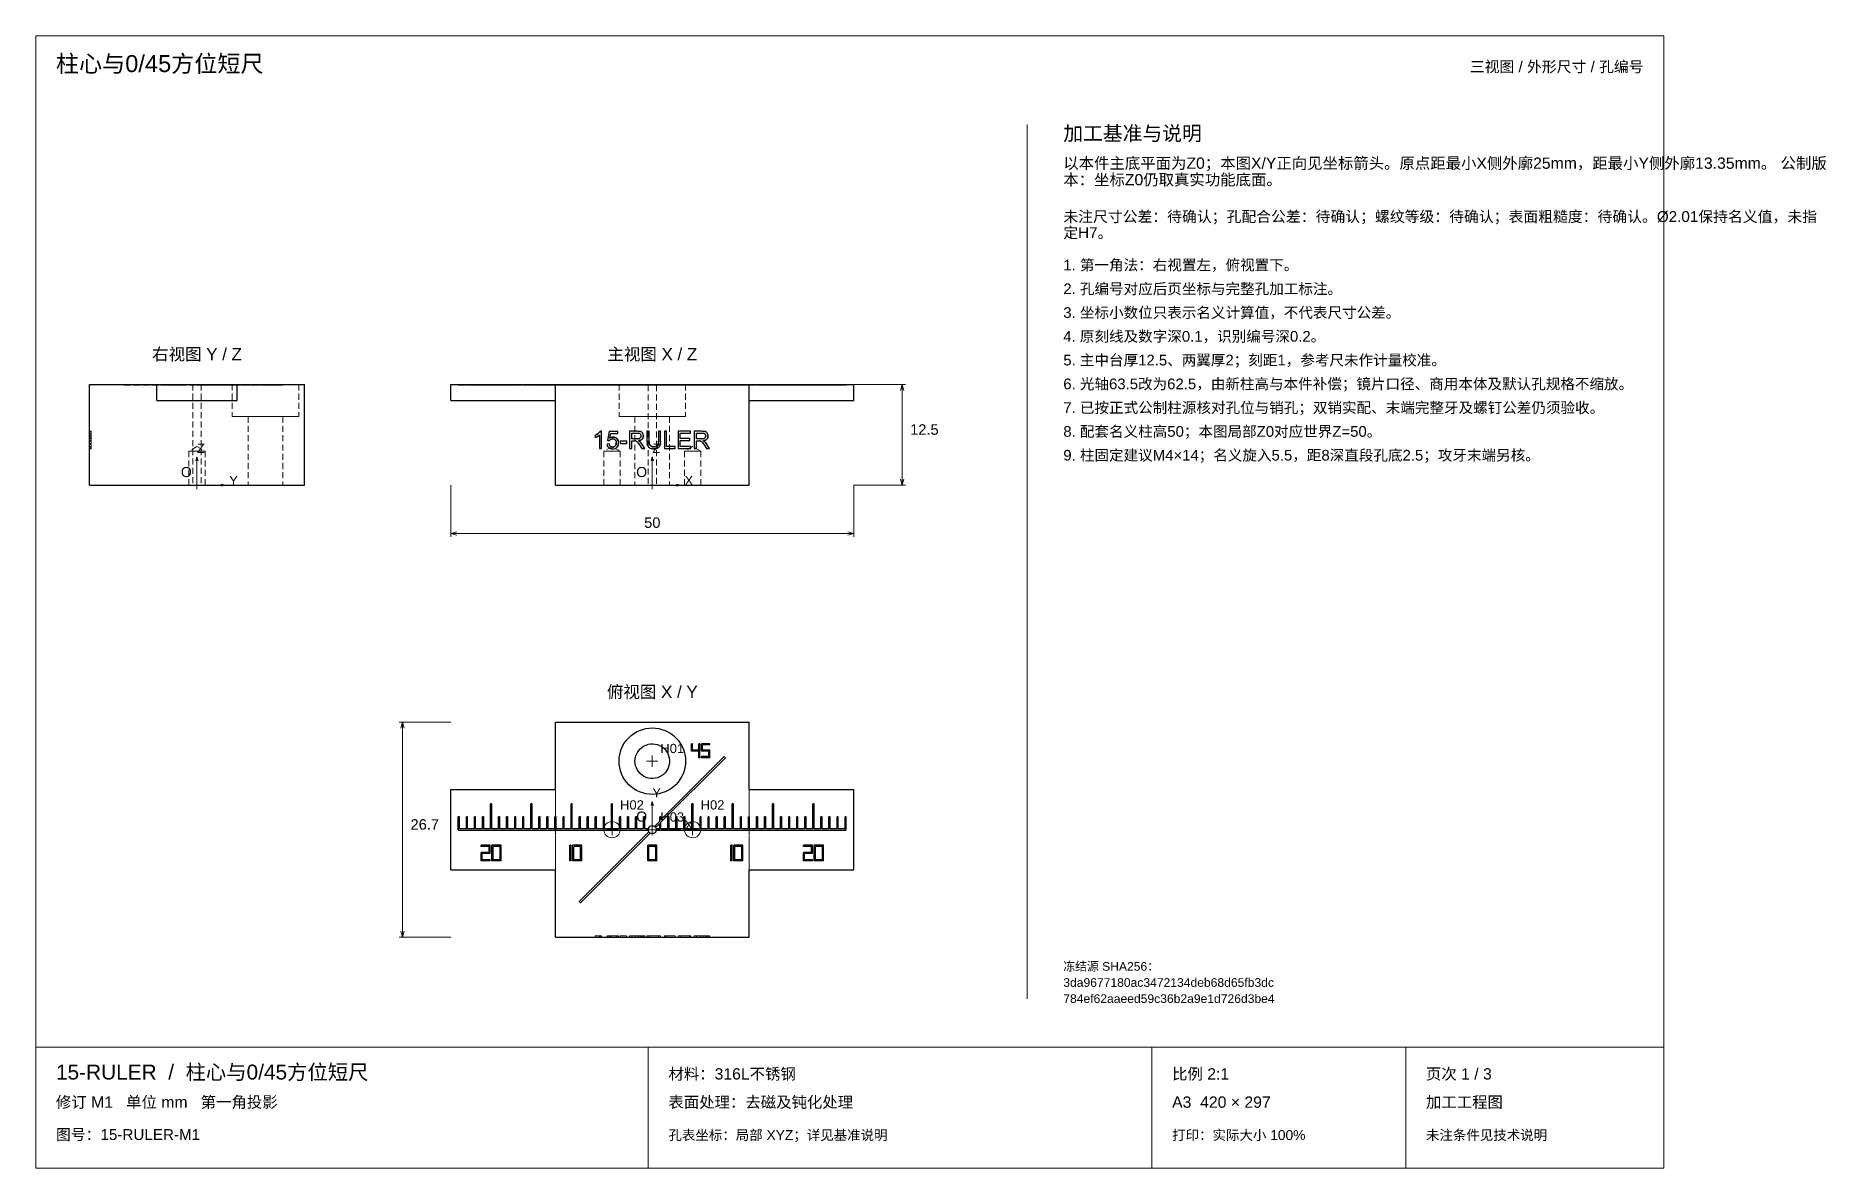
# Paper-space layout '01_三视图' of a CAD drawing. Header units: millimetres. Extents: x 8 to 452, y 8 to 289.
import ezdxf
from ezdxf.enums import TextEntityAlignment as Align

# ---------------------------------------------------------------- set-up
doc = ezdxf.new("R2010")
doc.units = ezdxf.units.MM
doc.linetypes.add('WP_HIDDEN', pattern=[2.3, 1.5, -0.8])
for name, color, linetype, lineweight in [('ANNOTATIONS', 7, 'CONTINUOUS', 18), ('HIDDEN', 7, 'WP_HIDDEN', 13), ('VISIBLE', 7, 'CONTINUOUS', 25)]:
    doc.layers.add(name, color=color, linetype=linetype, lineweight=lineweight)
doc.styles.add('CJK', font='Arial Unicode.ttf')

psp = doc.layouts.new('01_三视图')

# ---------------------------------------------------------------- texts
at = {"layer": 'ANNOTATIONS', "style": 'CJK'}
for s, height, p in [('柱心与0/45方位短尺', 4.2, (13, 280)), ('加工基准与说明', 3.6, (263, 263)), ('以本件主底平面为Z0；本图X/Y正向见坐标箭头。原点距最小X侧外廓25mm，距最小Y侧外廓13.35mm。 公制版', 2.8, (263, 256)), ('本：坐标Z0仍取真实功能底面。', 2.8, (263, 251.9)), ('未注尺寸公差：待确认；孔配合公差：待确认；螺纹等级：待确认；表面粗糙度：待确认。Ø2.01保持名义值，未指', 2.7, (263, 242.8)), ('定H7。', 2.7, (263, 238.8)), ('1. 第一角法：右视置左，俯视置下。', 2.65, (263, 230.8)), ('2. 孔编号对应后页坐标与完整孔加工标注。', 2.65, (263, 224.9)), ('3. 坐标小数位只表示名义计算值，不代表尺寸公差。', 2.65, (263, 219)), ('4. 原刻线及数字深0.1，识别编号深0.2。', 2.65, (263, 213.1)), ('5. 主中台厚12.5、两翼厚2；刻距1，参考尺未作计量校准。', 2.65, (263, 207.2)), ('6. 光轴63.5改为62.5，由新柱高与本件补偿；镜片口径、商用本体及默认孔规格不缩放。', 2.65, (263, 201.3)), ('7. 已按正式公制柱源核对孔位与销孔；双销实配、末端完整牙及螺钉公差仍须验收。', 2.65, (263, 195.4)), ('12.5', 2.6, (225, 190)), ('8. 配套名义柱高50；本图局部Z0对应世界Z=50。', 2.65, (263, 189.5)), ('Z', 2.3, (48, 185.5)), ('Z', 2.3, (161, 185.5)), ('9. 柱固定建议M4×14；名义旋入5.5，距8深直段孔底2.5；攻牙末端另核。', 2.65, (263, 183.6)), ('O', 2.5, (44, 179.5)), ('Y', 2.3, (56, 177.5)), ('O', 2.5, (157, 179.5)), ('X', 2.3, (169, 177.5)), ('H01', 2.3, (163, 111)), ('Y', 2.3, (161, 100)), ('H02', 2.3, (153, 97)), ('H02', 2.3, (173, 97)), ('26.7', 2.6, (101, 92)), ('O', 2.5, (157, 94)), ('H03', 2.3, (163, 94)), ('X', 2.3, (169, 92)), ('冻结源 SHA256：', 2.15, (263, 57)), ('3da9677180ac3472134deb68d65fb3dc', 2.15, (263, 53)), ('784ef62aaeed59c36b2a9e1d726d3be4', 2.15, (263, 49)), ('15-RULER  /  柱心与0/45方位短尺', 3.7, (13, 30)), ('材料：316L不锈钢', 2.8, (165, 30)), ('比例 2:1', 2.8, (290, 30)), ('页次 1 / 3', 2.8, (353, 30)), ('修订 M1   单位 mm   第一角投影', 2.8, (13, 23)), ('表面处理：去磁及钝化处理', 2.8, (165, 23)), ('A3  420 × 297', 2.8, (290, 23)), ('加工工程图', 2.8, (353, 23)), ('图号：15-RULER-M1', 2.7, (13, 15)), ('孔表坐标：局部 XYZ；详见基准说明', 2.45, (165, 15)), ('打印：实际大小 100%', 2.45, (290, 15)), ('未注条件见技术说明', 2.45, (353, 15))]:
    psp.add_text(s, height=height, dxfattribs=at).set_placement(p)
psp.add_text('三视图 / 外形尺寸 / 孔编号', height=2.7, dxfattribs=at).set_placement((407, 280), align=Align.RIGHT)
for s, height, p in [('右视图 Y / Z', 3, (48, 208.5)), ('主视图 X / Z', 3, (161, 208.5)), ('50', 2.6, (161, 166.9)), ('俯视图 X / Y', 3, (161, 124.7))]:
    psp.add_text(s, height=height, dxfattribs=at).set_placement(p, align=Align.CENTER)

# ---------------------------------------------------------------- linework, layer by layer
at = {"layer": 'ANNOTATIONS'}
for p, q in [((412, 289), (8, 289)), ((8, 289), (8, 8)), ((412, 8), (412, 289)), ((254, 50), (254, 267)), ((211, 202.5), (223.8, 202.5)), ((223, 202.5), (222.58, 201)), ((223, 177.5), (223, 202.5)), ((223, 202.5), (223.42, 201)), ((48, 184.5), (47.72, 183.5)), ((48, 177.5), (48, 184.5)), ((48, 184.5), (48.28, 183.5)), ((161, 184.5), (160.72, 183.5)), ((161, 177.5), (161, 184.5)), ((161, 184.5), (161.28, 183.5)), ((48, 176.5), (48, 178.5)), ((55, 177.5), (54, 177.78)), ((161, 176.5), (161, 178.5)), ((168, 177.5), (167, 177.78)), ((223, 177.5), (222.58, 179)), ((223, 177.5), (223.42, 179)), ((47, 177.5), (49, 177.5)), ((48, 177.5), (55, 177.5)), ((55, 177.5), (54, 177.22)), ((111, 177.5), (111, 164.7)), ((160, 177.5), (162, 177.5)), ((161, 177.5), (168, 177.5)), ((168, 177.5), (167, 177.22)), ((211, 177.5), (211, 164.7)), ((211, 177.5), (223.8, 177.5)), ((111, 165.5), (112.5, 165.92)), ((111, 165.5), (211, 165.5)), ((111, 165.5), (112.5, 165.08)), ((211, 165.5), (209.5, 165.92)), ((211, 165.5), (209.5, 165.08)), ((111, 118.7), (98.2, 118.7)), ((99, 118.7), (98.58, 117.2)), ((99, 65.3), (99, 118.7)), ((99, 118.7), (99.42, 117.2)), ((159.6, 109), (162.4, 109)), ((161, 107.6), (161, 110.4)), ((161, 99), (160.72, 98)), ((161, 92), (161, 99)), ((161, 99), (161.28, 98)), ((151, 90.6), (151, 93.4)), ((161, 90.6), (161, 93.4)), ((171, 90.6), (171, 93.4)), ((149.6, 92), (152.4, 92)), ((159.6, 92), (162.4, 92)), ((160, 92), (162, 92)), ((161, 91), (161, 93)), ((161, 92), (168, 92)), ((168, 92), (167, 92.28)), ((168, 92), (167, 91.72)), ((169.6, 92), (172.4, 92)), ((99, 65.3), (98.58, 66.8)), ((99, 65.3), (99.42, 66.8)), ((111, 65.3), (98.2, 65.3)), ((8, 38), (412, 38)), ((160, 8), (160, 38)), ((285, 8), (285, 38)), ((348, 8), (348, 38)), ((8, 8), (412, 8))]:
    psp.add_line(p, q, dxfattribs=at)
at = {"layer": 'HIDDEN'}
for points in [[(47.17, 202.5), (29.86, 202.5)], [(29.86, 202.5), (30.14, 202.5)], [(29.86, 202.3), (29.86, 202.5)], [(29.86, 202.3), (30.14, 202.3)], [(29.86, 202.3), (47.17, 202.3)], [(47.45, 202.5), (30.14, 202.5)], [(30.14, 202.3), (30.14, 202.5)], [(30.14, 202.3), (47.45, 202.3)], [(40.26, 202.5), (40.54, 202.5)], [(40.26, 202.5), (42.34, 202.5)], [(40.26, 202.5), (44.14, 202.5)], [(40.26, 202.3), (40.26, 202.5)], [(40.26, 202.3), (42.34, 202.3)], [(40.26, 202.3), (40.54, 202.3)], [(44.14, 202.3), (40.26, 202.3)], [(40.54, 202.5), (42.06, 202.5)], [(40.54, 202.3), (40.54, 202.5)], [(40.54, 202.5), (43.86, 202.5)], [(40.54, 202.3), (42.06, 202.3)], [(40.54, 202.3), (43.86, 202.3)], [(42.06, 202.5), (44.14, 202.5)], [(42.06, 202.5), (42.06, 202.3)], [(44.14, 202.3), (42.06, 202.3)], [(42.34, 202.5), (43.86, 202.5)], [(42.34, 202.3), (42.34, 202.5)], [(42.34, 202.3), (43.86, 202.3)], [(43.86, 202.5), (44.14, 202.5)], [(43.86, 202.5), (43.86, 202.3)], [(43.86, 202.3), (44.14, 202.3)], [(44.14, 202.3), (44.14, 202.5)], [(47.8, 202.5), (47.71, 202.5), (47.61, 202.5), (47.53, 202.5), (47.44, 202.5), (47.36, 202.5), (47.29, 202.5), (47.23, 202.5), (47.17, 202.5), (47.12, 202.5), (47.08, 202.5), (47.04, 202.5), (47.02, 202.5), (47, 202.5), (47, 202.5)], [(47, 202.5), (47, 202.5), (47, 202.5), (47.01, 202.5), (47.01, 202.5), (47.02, 202.5), (47.03, 202.5), (47.04, 202.5), (47.06, 202.5), (47.07, 202.5), (47.09, 202.5), (47.1, 202.5), (47.12, 202.5), (47.14, 202.5), (47.17, 202.5)], [(47, 202.5), (47, 177.5)], [(47.17, 202.3), (47.17, 202.5)], [(47.45, 202.3), (47.42, 202.3), (47.4, 202.3), (47.38, 202.3), (47.36, 202.3), (47.33, 202.3), (47.31, 202.3), (47.29, 202.3), (47.27, 202.3), (47.25, 202.3), (47.23, 202.3), (47.22, 202.3), (47.2, 202.3), (47.18, 202.3), (47.17, 202.3)], [(47.45, 202.5), (47.47, 202.5), (47.5, 202.5), (47.52, 202.5), (47.54, 202.5), (47.57, 202.5), (47.59, 202.5), (47.62, 202.5), (47.64, 202.5), (47.67, 202.5), (47.69, 202.5), (47.72, 202.5), (47.75, 202.5), (47.77, 202.5), (47.8, 202.5)], [(47.45, 202.3), (47.45, 202.5)], [(47.8, 202.5), (48, 202.5)], [(47.8, 202.3), (47.8, 202.5)], [(47.8, 202.3), (48, 202.3)], [(48.2, 202.3), (48.17, 202.3), (48.14, 202.3), (48.11, 202.3), (48.09, 202.3), (48.06, 202.3), (48.03, 202.3), (48, 202.3), (47.97, 202.3), (47.94, 202.3), (47.91, 202.3), (47.89, 202.3), (47.86, 202.3), (47.83, 202.3), (47.8, 202.3)], [(47.8, 202.3), (47.81, 202.3), (47.83, 202.3), (47.84, 202.3), (47.86, 202.3), (47.87, 202.3), (47.89, 202.3), (47.9, 202.3), (47.91, 202.3), (47.93, 202.3), (47.94, 202.3), (47.96, 202.3), (47.97, 202.3), (47.99, 202.3), (48, 202.3)], [(48, 202.5), (51.2, 202.5)], [(48, 202.3), (48, 202.5)], [(48, 202.3), (51.2, 202.3)], [(48, 202.3), (48.01, 202.3), (48.03, 202.3), (48.04, 202.3), (48.06, 202.3), (48.07, 202.3), (48.09, 202.3), (48.1, 202.3), (48.11, 202.3), (48.13, 202.3), (48.14, 202.3), (48.16, 202.3), (48.17, 202.3), (48.19, 202.3), (48.2, 202.3)], [(48.2, 202.5), (48.29, 202.5), (48.39, 202.5), (48.47, 202.5), (48.56, 202.5), (48.64, 202.5), (48.71, 202.5), (48.77, 202.5), (48.83, 202.5), (48.88, 202.5), (48.92, 202.5), (48.96, 202.5), (48.98, 202.5), (49, 202.5), (49, 202.5)], [(48.2, 202.5), (49.87, 202.5)], [(48.2, 202.5), (51.2, 202.5)], [(48.2, 202.5), (54.4, 202.5)], [(48.2, 202.5), (48.2, 202.3)], [(48.55, 202.5), (48.53, 202.5), (48.5, 202.5), (48.48, 202.5), (48.46, 202.5), (48.43, 202.5), (48.41, 202.5), (48.38, 202.5), (48.36, 202.5), (48.33, 202.5), (48.31, 202.5), (48.28, 202.5), (48.25, 202.5), (48.23, 202.5), (48.2, 202.5)], [(48.2, 202.5), (49.57, 202.5)], [(48.2, 202.3), (51.2, 202.3)], [(48.2, 202.3), (54.4, 202.3)], [(48.2, 202.3), (49.87, 202.3)], [(48.2, 202.3), (49.57, 202.3)], [(48.55, 202.3), (48.55, 202.5)], [(49.57, 202.5), (48.55, 202.5)], [(48.55, 202.3), (48.58, 202.3), (48.6, 202.3), (48.62, 202.3), (48.64, 202.3), (48.67, 202.3), (48.69, 202.3), (48.71, 202.3), (48.73, 202.3), (48.75, 202.3), (48.77, 202.3), (48.78, 202.3), (48.8, 202.3), (48.82, 202.3), (48.83, 202.3)], [(48.55, 202.3), (49.57, 202.3)], [(49, 202.5), (49, 202.5), (49, 202.5), (48.99, 202.5), (48.99, 202.5), (48.98, 202.5), (48.97, 202.5), (48.96, 202.5), (48.94, 202.5), (48.93, 202.5), (48.91, 202.5), (48.9, 202.5), (48.88, 202.5), (48.86, 202.5), (48.83, 202.5)], [(50.13, 202.5), (48.83, 202.5)], [(48.83, 202.3), (48.83, 202.5)], [(48.83, 202.3), (50.13, 202.3)], [(49, 202.5), (49, 177.5)], [(49.57, 202.3), (49.57, 202.5)], [(65.86, 202.5), (49.87, 202.5)], [(49.87, 202.3), (49.87, 202.5)], [(49.87, 202.3), (65.86, 202.3)], [(50.13, 202.5), (51.2, 202.5)], [(50.13, 202.3), (50.13, 202.5)], [(50.13, 202.3), (51.2, 202.3)], [(50.43, 202.5), (51.2, 202.5)], [(66.14, 202.5), (50.43, 202.5)], [(50.43, 202.3), (50.43, 202.5)], [(50.43, 202.3), (66.14, 202.3)], [(50.43, 202.3), (51.2, 202.3)], [(51.2, 202.3), (51.2, 202.5)], [(54.4, 202.3), (54.4, 202.5)], [(73.25, 202.5), (73.04, 202.5), (72.43, 202.5), (71.45, 202.5), (70.14, 202.5), (68.58, 202.5), (66.84, 202.5), (65, 202.5), (63.16, 202.5), (61.42, 202.5), (59.86, 202.5), (58.55, 202.5), (57.57, 202.5), (56.96, 202.5), (56.75, 202.5)], [(56.75, 202.5), (56.8, 202.5), (56.96, 202.5), (57.21, 202.5), (57.57, 202.5), (58.01, 202.5), (58.55, 202.5), (59.17, 202.5), (59.86, 202.5), (60.61, 202.5), (61.42, 202.5), (62.28, 202.5), (63.16, 202.5), (64.08, 202.5), (65, 202.5)], [(56.75, 202.5), (56.75, 194.5)], [(65, 202.5), (65.92, 202.5), (66.84, 202.5), (67.72, 202.5), (68.58, 202.5), (69.39, 202.5), (70.14, 202.5), (70.83, 202.5), (71.45, 202.5), (71.99, 202.5), (72.43, 202.5), (72.79, 202.5), (73.04, 202.5), (73.2, 202.5), (73.25, 202.5)], [(65.86, 202.5), (66.14, 202.5)], [(65.86, 202.5), (67.46, 202.5)], [(65.86, 202.5), (69.34, 202.5)], [(65.86, 202.5), (67.74, 202.5)], [(65.86, 202.5), (66.14, 202.5)], [(65.86, 202.3), (65.86, 202.5)], [(65.86, 202.3), (65.86, 202.5)], [(65.86, 202.3), (66.14, 202.3)], [(69.34, 202.3), (65.86, 202.3)], [(67.46, 202.3), (65.86, 202.3)], [(65.86, 202.3), (66.14, 202.3)], [(67.74, 202.3), (65.86, 202.3)], [(66.14, 202.5), (67.46, 202.5)], [(66.14, 202.3), (66.14, 202.5)], [(66.14, 202.3), (66.14, 202.5)], [(66.14, 202.3), (67.46, 202.3)], [(67.46, 202.5), (69.34, 202.5)], [(67.46, 202.3), (67.46, 202.5)], [(69.34, 202.3), (67.46, 202.3)], [(67.74, 202.5), (69.34, 202.5)], [(67.74, 202.5), (69.06, 202.5)], [(67.74, 202.5), (67.74, 202.3)], [(69.34, 202.3), (67.74, 202.3)], [(67.74, 202.3), (69.06, 202.3)], [(69.06, 202.5), (69.34, 202.5)], [(69.06, 202.5), (69.06, 202.3)], [(69.06, 202.3), (69.34, 202.3)], [(69.34, 202.3), (69.34, 202.5)], [(73.25, 202.5), (73.25, 194.5)], [(113, 202.5), (112.85, 202.5)], [(113.15, 202.5), (112.85, 202.5)], [(112.85, 202.3), (112.85, 202.5)], [(112.85, 202.3), (113.15, 202.3)], [(112.85, 202.3), (113, 202.3)], [(160.02, 202.5), (113, 202.5)], [(113, 202.3), (113, 202.5)], [(113, 202.3), (160.02, 202.3)], [(114.85, 202.5), (113.15, 202.5)], [(113.15, 202.5), (113.15, 202.3)], [(113.15, 202.3), (114.85, 202.3)], [(115.15, 202.5), (114.85, 202.5)], [(114.85, 202.3), (114.85, 202.5)], [(114.85, 202.3), (115.15, 202.3)], [(116.85, 202.5), (115.15, 202.5)], [(115.15, 202.5), (115.15, 202.3)], [(115.15, 202.3), (116.85, 202.3)], [(117.15, 202.5), (116.85, 202.5)], [(116.85, 202.3), (116.85, 202.5)], [(116.85, 202.3), (117.15, 202.3)], [(118.85, 202.5), (117.15, 202.5)], [(117.15, 202.5), (117.15, 202.3)], [(117.15, 202.3), (118.85, 202.3)], [(120.51, 202.5), (118.51, 202.5)], [(120.79, 202.5), (118.51, 202.5)], [(118.51, 202.3), (118.51, 202.5)], [(118.51, 202.3), (120.51, 202.3)], [(118.51, 202.3), (120.79, 202.3)], [(120.79, 202.5), (118.79, 202.5)], [(118.79, 202.3), (118.79, 202.5)], [(118.79, 202.3), (120.79, 202.3)], [(119.15, 202.5), (118.85, 202.5)], [(118.85, 202.3), (118.85, 202.5)], [(118.85, 202.3), (119.15, 202.3)], [(120.85, 202.5), (119.15, 202.5)], [(119.15, 202.5), (119.15, 202.3)], [(119.15, 202.3), (120.85, 202.3)], [(120.51, 202.3), (120.51, 202.5)], [(120.79, 202.3), (120.79, 202.5)], [(121.15, 202.5), (120.85, 202.5)], [(120.85, 202.3), (120.85, 202.5)], [(120.85, 202.3), (121.15, 202.3)], [(122.85, 202.5), (121.15, 202.5)], [(121.15, 202.5), (121.15, 202.3)], [(121.15, 202.3), (122.85, 202.3)], [(123.49, 202.5), (121.21, 202.5)], [(121.21, 202.3), (121.21, 202.5)], [(123.49, 202.3), (121.21, 202.3)], [(121.49, 202.5), (121.49, 202.3)], [(123.21, 202.5), (121.49, 202.5)], [(121.49, 202.3), (123.21, 202.3)], [(123.15, 202.5), (122.85, 202.5)], [(122.85, 202.3), (122.85, 202.5)], [(122.85, 202.3), (123.15, 202.3)], [(124.85, 202.5), (123.15, 202.5)], [(123.15, 202.5), (123.15, 202.3)], [(123.15, 202.3), (124.85, 202.3)], [(123.21, 202.5), (123.21, 202.3)], [(123.49, 202.3), (123.49, 202.5)], [(125.15, 202.5), (124.85, 202.5)], [(124.85, 202.3), (124.85, 202.5)], [(124.85, 202.3), (125.15, 202.3)], [(126.85, 202.5), (125.15, 202.5)], [(125.15, 202.5), (125.15, 202.3)], [(125.15, 202.3), (126.85, 202.3)], [(127.15, 202.5), (126.85, 202.5)], [(126.85, 202.3), (126.85, 202.5)], [(126.85, 202.3), (127.15, 202.3)], [(128.85, 202.5), (127.15, 202.5)], [(127.15, 202.5), (127.15, 202.3)], [(127.15, 202.3), (128.85, 202.3)], [(129.15, 202.5), (128.85, 202.5)], [(128.85, 202.3), (128.85, 202.5)], [(128.85, 202.3), (129.15, 202.3)], [(130.85, 202.5), (129.15, 202.5)], [(129.15, 202.5), (129.15, 202.3)], [(129.15, 202.3), (130.85, 202.3)], [(131.15, 202.5), (130.85, 202.5)], [(130.85, 202.3), (130.85, 202.5)], [(130.85, 202.3), (131.15, 202.3)], [(132.85, 202.5), (131.15, 202.5)], [(131.15, 202.5), (131.15, 202.3)], [(131.15, 202.3), (132.85, 202.3)], [(133.15, 202.5), (132.85, 202.5)], [(132.85, 202.3), (132.85, 202.5)], [(132.85, 202.3), (133.15, 202.3)], [(134.85, 202.5), (133.15, 202.5)], [(133.15, 202.5), (133.15, 202.3)], [(133.15, 202.3), (134.85, 202.3)], [(135.15, 202.5), (134.85, 202.5)], [(134.85, 202.3), (134.85, 202.5)], [(134.85, 202.3), (135.15, 202.3)], [(136.85, 202.5), (135.15, 202.5)], [(135.15, 202.5), (135.15, 202.3)], [(135.15, 202.3), (136.85, 202.3)], [(137.15, 202.5), (136.85, 202.5)], [(136.85, 202.3), (136.85, 202.5)], [(136.85, 202.3), (137.15, 202.3)], [(137, 198.5), (137, 202.5)], [(138.85, 202.5), (137.15, 202.5)], [(137.15, 202.5), (137.15, 202.3)], [(137.15, 202.3), (138.85, 202.3)], [(139.15, 202.5), (138.85, 202.5)], [(138.85, 202.3), (138.85, 202.5)], [(138.85, 202.3), (139.15, 202.3)], [(140.85, 202.5), (139.15, 202.5)], [(139.15, 202.5), (139.15, 202.3)], [(139.15, 202.3), (140.85, 202.3)], [(140.79, 202.5), (140.51, 202.5)], [(140.51, 202.3), (140.51, 202.5)], [(140.51, 202.3), (140.79, 202.3)], [(140.79, 202.3), (140.79, 202.5)], [(141.15, 202.5), (140.85, 202.5)], [(140.85, 202.3), (140.85, 202.5)], [(140.85, 202.3), (141.15, 202.3)], [(142.85, 202.5), (141.15, 202.5)], [(141.15, 202.5), (141.15, 202.3)], [(141.15, 202.3), (142.85, 202.3)], [(143.49, 202.5), (141.21, 202.5)], [(141.21, 202.3), (141.21, 202.5)], [(143.49, 202.3), (141.21, 202.3)], [(141.49, 202.5), (141.49, 202.3)], [(143.21, 202.5), (141.49, 202.5)], [(141.49, 202.3), (143.21, 202.3)], [(143.15, 202.5), (142.85, 202.5)], [(142.85, 202.3), (142.85, 202.5)], [(142.85, 202.3), (143.15, 202.3)], [(143.14, 202.5), (142.86, 202.5)], [(160.17, 202.5), (142.86, 202.5)], [(142.86, 202.3), (142.86, 202.5)], [(142.86, 202.3), (160.17, 202.3)], [(143.14, 202.3), (142.86, 202.3)], [(160.45, 202.5), (143.14, 202.5)], [(143.14, 202.3), (143.14, 202.5)], [(143.14, 202.3), (160.45, 202.3)], [(144.85, 202.5), (143.15, 202.5)], [(143.15, 202.5), (143.15, 202.3)], [(143.15, 202.3), (144.85, 202.3)], [(143.21, 202.5), (143.21, 202.3)], [(143.49, 202.3), (143.49, 202.5)], [(145.15, 202.5), (144.85, 202.5)], [(144.85, 202.3), (144.85, 202.5)], [(144.85, 202.3), (145.15, 202.3)], [(146.85, 202.5), (145.15, 202.5)], [(145.15, 202.5), (145.15, 202.3)], [(145.15, 202.3), (146.85, 202.3)], [(147.15, 202.5), (146.85, 202.5)], [(146.85, 202.3), (146.85, 202.5)], [(146.85, 202.3), (147.15, 202.3)], [(148.85, 202.5), (147.15, 202.5)], [(147.15, 202.5), (147.15, 202.3)], [(147.15, 202.3), (148.85, 202.3)], [(149.15, 202.5), (148.85, 202.5)], [(148.85, 202.3), (148.85, 202.5)], [(148.85, 202.3), (149.15, 202.3)], [(150.85, 202.5), (149.15, 202.5)], [(149.15, 202.5), (149.15, 202.3)], [(149.15, 202.3), (150.85, 202.3)], [(151.15, 202.5), (150.85, 202.5)], [(150.85, 202.3), (150.85, 202.5)], [(150.85, 202.3), (151.15, 202.3)], [(152.85, 202.5), (151.15, 202.5)], [(151.15, 202.5), (151.15, 202.3)], [(151.15, 202.3), (152.85, 202.3)], [(152.75, 202.5), (152.96, 202.5), (153.57, 202.5), (154.55, 202.5), (155.86, 202.5), (157.42, 202.5), (159.16, 202.5), (161, 202.5), (162.84, 202.5), (164.58, 202.5), (166.14, 202.5), (167.45, 202.5), (168.43, 202.5), (169.04, 202.5), (169.25, 202.5)], [(152.75, 202.5), (152.75, 194.5)], [(153.15, 202.5), (152.85, 202.5)], [(152.85, 202.3), (152.85, 202.5)], [(152.85, 202.3), (153.15, 202.3)], [(154.85, 202.5), (153.15, 202.5)], [(153.15, 202.5), (153.15, 202.3)], [(153.15, 202.3), (154.85, 202.3)], [(155.15, 202.5), (154.85, 202.5)], [(154.85, 202.3), (154.85, 202.5)], [(154.85, 202.3), (155.15, 202.3)], [(156.85, 202.5), (155.15, 202.5)], [(155.15, 202.5), (155.15, 202.3)], [(155.15, 202.3), (156.85, 202.3)], [(157.15, 202.5), (156.85, 202.5)], [(156.85, 202.3), (156.85, 202.5)], [(156.85, 202.3), (157.15, 202.3)], [(158.85, 202.5), (157.15, 202.5)], [(157.15, 202.5), (157.15, 202.3)], [(157.15, 202.3), (158.85, 202.3)], [(159.15, 202.5), (158.85, 202.5)], [(158.85, 202.3), (158.85, 202.5)], [(158.85, 202.3), (159.15, 202.3)], [(160.02, 202.5), (159.15, 202.5)], [(159.15, 202.5), (159.15, 202.3)], [(159.15, 202.3), (160.02, 202.3)], [(162.14, 202.5), (159.86, 202.5)], [(159.86, 202.3), (159.86, 202.5)], [(162.14, 202.3), (159.86, 202.3)], [(160, 202.3), (160, 177.5)], [(160, 202.3), (160, 202.3), (160, 202.3), (160, 202.3), (160, 202.3), (160, 202.3), (160, 202.3), (160.01, 202.3), (160.01, 202.3), (160.01, 202.3), (160.01, 202.3), (160.01, 202.3), (160.01, 202.3), (160.02, 202.3), (160.02, 202.3)], [(160.02, 202.5), (160.06, 202.5), (160.11, 202.5), (160.19, 202.5), (160.27, 202.5), (160.38, 202.5), (160.49, 202.5), (160.62, 202.5), (160.75, 202.5), (160.89, 202.5), (161.03, 202.5), (161.16, 202.5), (161.3, 202.5), (161.43, 202.5), (161.55, 202.5)], [(160.17, 202.5), (160.15, 202.5), (160.14, 202.5), (160.12, 202.5), (160.11, 202.5), (160.1, 202.5), (160.09, 202.5), (160.08, 202.5), (160.07, 202.5), (160.06, 202.5), (160.05, 202.5), (160.04, 202.5), (160.03, 202.5), (160.03, 202.5), (160.02, 202.5)], [(160.02, 202.3), (160.02, 202.5)], [(160.14, 202.3), (160.14, 202.5)], [(161.86, 202.5), (160.14, 202.5)], [(160.14, 202.3), (161.86, 202.3)], [(160.17, 202.3), (160.17, 202.5)], [(160.17, 202.3), (160.18, 202.3), (160.2, 202.3), (160.22, 202.3), (160.23, 202.3), (160.25, 202.3), (160.27, 202.3), (160.29, 202.3), (160.31, 202.3), (160.33, 202.3), (160.36, 202.3), (160.38, 202.3), (160.4, 202.3), (160.42, 202.3), (160.45, 202.3)], [(161.98, 202.5), (161.94, 202.5), (161.89, 202.5), (161.81, 202.5), (161.73, 202.5), (161.62, 202.5), (161.51, 202.5), (161.38, 202.5), (161.25, 202.5), (161.11, 202.5), (160.97, 202.5), (160.84, 202.5), (160.7, 202.5), (160.57, 202.5), (160.45, 202.5)], [(160.45, 202.3), (160.45, 202.5)], [(162.85, 202.5), (161.55, 202.5)], [(161.55, 202.3), (161.55, 202.5)], [(161.83, 202.3), (161.82, 202.3), (161.8, 202.3), (161.78, 202.3), (161.77, 202.3), (161.75, 202.3), (161.73, 202.3), (161.71, 202.3), (161.69, 202.3), (161.67, 202.3), (161.64, 202.3), (161.62, 202.3), (161.6, 202.3), (161.58, 202.3), (161.55, 202.3)], [(161.55, 202.3), (162.85, 202.3)], [(161.83, 202.3), (161.83, 202.5)], [(161.83, 202.5), (161.85, 202.5), (161.86, 202.5), (161.88, 202.5), (161.89, 202.5), (161.9, 202.5), (161.91, 202.5), (161.92, 202.5), (161.93, 202.5), (161.94, 202.5), (161.95, 202.5), (161.96, 202.5), (161.97, 202.5), (161.97, 202.5), (161.98, 202.5)], [(162.85, 202.5), (161.83, 202.5)], [(161.83, 202.3), (162.85, 202.3)], [(161.86, 202.5), (161.86, 202.3)], [(209, 202.5), (161.98, 202.5)], [(161.98, 202.3), (161.98, 202.5)], [(162.85, 202.5), (161.98, 202.5)], [(161.98, 202.3), (161.98, 202.3), (161.99, 202.3), (161.99, 202.3), (161.99, 202.3), (161.99, 202.3), (161.99, 202.3), (161.99, 202.3), (162, 202.3), (162, 202.3), (162, 202.3), (162, 202.3), (162, 202.3), (162, 202.3), (162, 202.3)], [(161.98, 202.3), (209, 202.3)], [(161.98, 202.3), (162.85, 202.3)], [(162, 202.3), (162, 177.5)], [(162.14, 202.3), (162.14, 202.5)], [(163.15, 202.5), (162.85, 202.5)], [(162.85, 202.3), (162.85, 202.5)], [(162.85, 202.3), (163.15, 202.3)], [(178.86, 202.5), (163.15, 202.5)], [(179.14, 202.5), (163.15, 202.5)], [(164.85, 202.5), (163.15, 202.5)], [(163.15, 202.5), (163.15, 202.3)], [(163.15, 202.3), (164.85, 202.3)], [(163.15, 202.3), (179.14, 202.3)], [(163.15, 202.3), (178.86, 202.3)], [(165.15, 202.5), (164.85, 202.5)], [(164.85, 202.3), (164.85, 202.5)], [(164.85, 202.3), (165.15, 202.3)], [(166.85, 202.5), (165.15, 202.5)], [(165.15, 202.5), (165.15, 202.3)], [(165.15, 202.3), (166.85, 202.3)], [(167.15, 202.5), (166.85, 202.5)], [(166.85, 202.3), (166.85, 202.5)], [(166.85, 202.3), (167.15, 202.3)], [(168.85, 202.5), (167.15, 202.5)], [(167.15, 202.5), (167.15, 202.3)], [(167.15, 202.3), (168.85, 202.3)], [(169.15, 202.5), (168.85, 202.5)], [(168.85, 202.3), (168.85, 202.5)], [(168.85, 202.3), (169.15, 202.3)], [(170.85, 202.5), (169.15, 202.5)], [(169.15, 202.5), (169.15, 202.3)], [(169.15, 202.3), (170.85, 202.3)], [(169.25, 202.5), (169.25, 194.5)], [(172.51, 202.5), (170.71, 202.5)], [(170.99, 202.5), (170.71, 202.5)], [(170.71, 202.3), (170.71, 202.5)], [(170.71, 202.3), (170.99, 202.3)], [(170.71, 202.3), (172.51, 202.3)], [(171.15, 202.5), (170.85, 202.5)], [(170.85, 202.3), (170.85, 202.5)], [(170.85, 202.3), (171.15, 202.3)], [(172.51, 202.5), (170.99, 202.5)], [(170.99, 202.3), (170.99, 202.5)], [(170.99, 202.3), (172.51, 202.3)], [(172.85, 202.5), (171.15, 202.5)], [(171.15, 202.5), (171.15, 202.3)], [(171.15, 202.3), (172.85, 202.3)], [(172.79, 202.5), (172.51, 202.5)], [(172.51, 202.3), (172.51, 202.5)], [(172.51, 202.3), (172.79, 202.3)], [(172.79, 202.3), (172.79, 202.5)], [(173.15, 202.5), (172.85, 202.5)], [(172.85, 202.3), (172.85, 202.5)], [(172.85, 202.3), (173.15, 202.3)], [(174.85, 202.5), (173.15, 202.5)], [(173.15, 202.5), (173.15, 202.3)], [(173.15, 202.3), (174.85, 202.3)], [(175.01, 202.5), (173.21, 202.5)], [(175.29, 202.5), (173.21, 202.5)], [(173.21, 202.3), (173.21, 202.5)], [(175.01, 202.3), (173.21, 202.3)], [(173.21, 202.3), (175.29, 202.3)], [(175.29, 202.5), (173.49, 202.5)], [(173.49, 202.3), (173.49, 202.5)], [(175.29, 202.3), (173.49, 202.3)], [(175.15, 202.5), (174.85, 202.5)], [(174.85, 202.3), (174.85, 202.5)], [(174.85, 202.3), (175.15, 202.3)], [(175.01, 202.5), (175.01, 202.3)], [(176.85, 202.5), (175.15, 202.5)], [(175.15, 202.5), (175.15, 202.3)], [(175.15, 202.3), (176.85, 202.3)], [(175.29, 202.3), (175.29, 202.5)], [(177.15, 202.5), (176.85, 202.5)], [(176.85, 202.3), (176.85, 202.5)], [(176.85, 202.3), (177.15, 202.3)], [(178.85, 202.5), (177.15, 202.5)], [(177.15, 202.5), (177.15, 202.3)], [(177.15, 202.3), (178.85, 202.3)], [(179.15, 202.5), (178.85, 202.5)], [(178.85, 202.3), (178.85, 202.5)], [(178.85, 202.3), (179.15, 202.3)], [(179.14, 202.5), (178.86, 202.5)], [(178.86, 202.3), (178.86, 202.5)], [(179.14, 202.3), (178.86, 202.3)], [(179.14, 202.3), (179.14, 202.5)], [(180.85, 202.5), (179.15, 202.5)], [(179.15, 202.5), (179.15, 202.3)], [(179.15, 202.3), (180.85, 202.3)], [(180.79, 202.5), (180.51, 202.5)], [(180.51, 202.3), (180.51, 202.5)], [(180.51, 202.3), (180.79, 202.3)], [(180.79, 202.3), (180.79, 202.5)], [(181.15, 202.5), (180.85, 202.5)], [(180.85, 202.3), (180.85, 202.5)], [(180.85, 202.3), (181.15, 202.3)], [(182.85, 202.5), (181.15, 202.5)], [(181.15, 202.5), (181.15, 202.3)], [(181.15, 202.3), (182.85, 202.3)], [(183.49, 202.5), (181.21, 202.5)], [(181.21, 202.3), (181.21, 202.5)], [(183.49, 202.3), (181.21, 202.3)], [(181.49, 202.3), (181.49, 202.5)], [(183.21, 202.5), (181.49, 202.5)], [(181.49, 202.3), (183.21, 202.3)], [(183.15, 202.5), (182.85, 202.5)], [(182.85, 202.3), (182.85, 202.5)], [(182.85, 202.3), (183.15, 202.3)], [(184.85, 202.5), (183.15, 202.5)], [(183.15, 202.5), (183.15, 202.3)], [(183.15, 202.3), (184.85, 202.3)], [(183.21, 202.5), (183.21, 202.3)], [(183.49, 202.3), (183.49, 202.5)], [(185.15, 202.5), (184.85, 202.5)], [(184.85, 202.3), (184.85, 202.5)], [(184.85, 202.3), (185.15, 202.3)], [(185, 198.5), (185, 202.5)], [(186.85, 202.5), (185.15, 202.5)], [(185.15, 202.5), (185.15, 202.3)], [(185.15, 202.3), (186.85, 202.3)], [(187.15, 202.5), (186.85, 202.5)], [(186.85, 202.3), (186.85, 202.5)], [(186.85, 202.3), (187.15, 202.3)], [(188.85, 202.5), (187.15, 202.5)], [(187.15, 202.5), (187.15, 202.3)], [(187.15, 202.3), (188.85, 202.3)], [(189.15, 202.5), (188.85, 202.5)], [(188.85, 202.3), (188.85, 202.5)], [(188.85, 202.3), (189.15, 202.3)], [(190.85, 202.5), (189.15, 202.5)], [(189.15, 202.5), (189.15, 202.3)], [(189.15, 202.3), (190.85, 202.3)], [(191.15, 202.5), (190.85, 202.5)], [(190.85, 202.3), (190.85, 202.5)], [(190.85, 202.3), (191.15, 202.3)], [(192.85, 202.5), (191.15, 202.5)], [(191.15, 202.5), (191.15, 202.3)], [(191.15, 202.3), (192.85, 202.3)], [(193.15, 202.5), (192.85, 202.5)], [(192.85, 202.3), (192.85, 202.5)], [(192.85, 202.3), (193.15, 202.3)], [(194.85, 202.5), (193.15, 202.5)], [(193.15, 202.5), (193.15, 202.3)], [(193.15, 202.3), (194.85, 202.3)], [(195.15, 202.5), (194.85, 202.5)], [(194.85, 202.3), (194.85, 202.5)], [(194.85, 202.3), (195.15, 202.3)], [(196.85, 202.5), (195.15, 202.5)], [(195.15, 202.5), (195.15, 202.3)], [(195.15, 202.3), (196.85, 202.3)], [(197.15, 202.5), (196.85, 202.5)], [(196.85, 202.3), (196.85, 202.5)], [(196.85, 202.3), (197.15, 202.3)], [(198.85, 202.5), (197.15, 202.5)], [(197.15, 202.5), (197.15, 202.3)], [(197.15, 202.3), (198.85, 202.3)], [(200.51, 202.5), (198.51, 202.5)], [(200.79, 202.5), (198.51, 202.5)], [(198.51, 202.3), (198.51, 202.5)], [(200.51, 202.3), (198.51, 202.3)], [(200.79, 202.3), (198.51, 202.3)], [(200.79, 202.5), (198.79, 202.5)], [(198.79, 202.3), (198.79, 202.5)], [(198.79, 202.3), (200.79, 202.3)], [(199.15, 202.5), (198.85, 202.5)], [(198.85, 202.3), (198.85, 202.5)], [(198.85, 202.3), (199.15, 202.3)], [(200.85, 202.5), (199.15, 202.5)], [(199.15, 202.5), (199.15, 202.3)], [(199.15, 202.3), (200.85, 202.3)], [(200.51, 202.3), (200.51, 202.5)], [(200.79, 202.3), (200.79, 202.5)], [(201.15, 202.5), (200.85, 202.5)], [(200.85, 202.3), (200.85, 202.5)], [(200.85, 202.3), (201.15, 202.3)], [(202.85, 202.5), (201.15, 202.5)], [(201.15, 202.5), (201.15, 202.3)], [(201.15, 202.3), (202.85, 202.3)], [(203.49, 202.5), (201.21, 202.5)], [(201.21, 202.3), (201.21, 202.5)], [(203.49, 202.3), (201.21, 202.3)], [(201.49, 202.5), (201.49, 202.3)], [(203.21, 202.5), (201.49, 202.5)], [(201.49, 202.3), (203.21, 202.3)], [(203.15, 202.5), (202.85, 202.5)], [(202.85, 202.3), (202.85, 202.5)], [(202.85, 202.3), (203.15, 202.3)], [(204.85, 202.5), (203.15, 202.5)], [(203.15, 202.5), (203.15, 202.3)], [(203.15, 202.3), (204.85, 202.3)], [(203.21, 202.5), (203.21, 202.3)], [(203.49, 202.3), (203.49, 202.5)], [(205.15, 202.5), (204.85, 202.5)], [(204.85, 202.3), (204.85, 202.5)], [(204.85, 202.3), (205.15, 202.3)], [(206.85, 202.5), (205.15, 202.5)], [(205.15, 202.5), (205.15, 202.3)], [(205.15, 202.3), (206.85, 202.3)], [(207.15, 202.5), (206.85, 202.5)], [(206.85, 202.3), (206.85, 202.5)], [(206.85, 202.3), (207.15, 202.3)], [(208.85, 202.5), (207.15, 202.5)], [(207.15, 202.5), (207.15, 202.3)], [(207.15, 202.3), (208.85, 202.3)], [(209.15, 202.5), (208.85, 202.5)], [(208.85, 202.3), (208.85, 202.5)], [(208.85, 202.3), (209.15, 202.3)], [(209.15, 202.5), (209, 202.5)], [(209, 202.3), (209, 202.5)], [(209, 202.3), (209.15, 202.3)], [(209.15, 202.3), (209.15, 202.5)], [(73.25, 194.5), (73.04, 194.5), (72.43, 194.5), (71.45, 194.5), (70.14, 194.5), (68.58, 194.5), (66.84, 194.5), (65, 194.5), (63.16, 194.5), (61.42, 194.5), (59.86, 194.5), (58.55, 194.5), (57.57, 194.5), (56.96, 194.5), (56.75, 194.5)], [(56.75, 194.5), (56.8, 194.5), (56.96, 194.5), (57.21, 194.5), (57.57, 194.5), (58.01, 194.5), (58.55, 194.5), (59.17, 194.5), (59.86, 194.5), (60.61, 194.5), (61.42, 194.5), (62.28, 194.5), (63.16, 194.5), (64.08, 194.5), (65, 194.5)], [(69.3, 194.5), (69.19, 194.5), (68.87, 194.5), (68.36, 194.5), (67.68, 194.5), (66.87, 194.5), (65.96, 194.5), (65, 194.5), (64.04, 194.5), (63.13, 194.5), (62.32, 194.5), (61.64, 194.5), (61.13, 194.5), (60.81, 194.5), (60.7, 194.5)], [(60.7, 194.5), (60.73, 194.5), (60.81, 194.5), (60.94, 194.5), (61.13, 194.5), (61.36, 194.5), (61.64, 194.5), (61.96, 194.5), (62.32, 194.5), (62.71, 194.5), (63.13, 194.5), (63.58, 194.5), (64.04, 194.5), (64.52, 194.5), (65, 194.5)], [(60.7, 194.5), (60.7, 177.5)], [(65, 194.5), (65.92, 194.5), (66.84, 194.5), (67.72, 194.5), (68.58, 194.5), (69.39, 194.5), (70.14, 194.5), (70.83, 194.5), (71.45, 194.5), (71.99, 194.5), (72.43, 194.5), (72.79, 194.5), (73.04, 194.5), (73.2, 194.5), (73.25, 194.5)], [(65, 194.5), (65.48, 194.5), (65.96, 194.5), (66.42, 194.5), (66.87, 194.5), (67.29, 194.5), (67.68, 194.5), (68.04, 194.5), (68.36, 194.5), (68.64, 194.5), (68.87, 194.5), (69.06, 194.5), (69.19, 194.5), (69.27, 194.5), (69.3, 194.5)], [(69.3, 194.5), (69.3, 177.5)], [(152.75, 194.5), (152.96, 194.5), (153.57, 194.5), (154.55, 194.5), (155.86, 194.5), (157.42, 194.5), (159.16, 194.5), (161, 194.5), (162.84, 194.5), (164.58, 194.5), (166.14, 194.5), (167.45, 194.5), (168.43, 194.5), (169.04, 194.5), (169.25, 194.5)], [(156.7, 194.5), (156.7, 177.5)], [(156.7, 194.5), (156.81, 194.5), (157.13, 194.5), (157.64, 194.5), (158.32, 194.5), (159.13, 194.5), (160.04, 194.5), (161, 194.5), (161.96, 194.5), (162.87, 194.5), (163.68, 194.5), (164.36, 194.5), (164.87, 194.5), (165.19, 194.5), (165.3, 194.5)], [(165.3, 194.5), (165.3, 177.5)], [(21.3, 186.57), (21.3, 190.9)], [(21.3, 190.9), (21.3, 190.32)], [(21.3, 190.9), (21.7, 190.9)], [(21.3, 190.88), (21.3, 186.57)], [(21.3, 190.77), (21.3, 190.85), (21.3, 190.88)], [(21.3, 188.39), (21.3, 190.88)], [(21.3, 190.88), (21.3, 188.4)], [(21.3, 187.08), (21.3, 190.88)], [(21.3, 190.37), (21.3, 190.88)], [(21.3, 190.88), (21.7, 190.88)], [(21.3, 190.32), (21.3, 190.82)], [(21.3, 190.82), (21.3, 188.61)], [(21.3, 190.82), (21.7, 190.82)], [(21.3, 190.36), (21.3, 190.49), (21.3, 190.61), (21.3, 190.7), (21.3, 190.77)], [(21.3, 188.98), (21.3, 190.41)], [(21.3, 190.41), (21.7, 190.41)], [(21.3, 190.41), (21.3, 190.39), (21.3, 190.36), (21.3, 190.3), (21.3, 190.21)], [(21.3, 189.05), (21.3, 190.37)], [(21.3, 190.37), (21.7, 190.37)], [(21.3, 189.71), (21.3, 190.05), (21.3, 190.36)], [(21.3, 189.16), (21.3, 190.32)], [(21.3, 190.32), (21.3, 190.05), (21.3, 189.82)], [(21.3, 190.32), (21.7, 190.32)], [(21.3, 190.21), (21.3, 189.99), (21.3, 189.71)], [(21.3, 189.94), (21.3, 186.57)], [(21.3, 189.58), (21.3, 189.94)], [(21.3, 189.94), (21.7, 189.94)], [(21.3, 189.82), (21.3, 189.31)], [(21.3, 189.82), (21.7, 189.82)], [(21.3, 188.93), (21.3, 189.29), (21.3, 189.71)], [(21.3, 189.71), (21.3, 189.32)], [(21.3, 189.31), (21.3, 189.42), (21.3, 189.58)], [(21.3, 189.04), (21.3, 189.21), (21.3, 189.33), (21.3, 189.41), (21.3, 189.43)], [(21.3, 189.43), (21.3, 189.41), (21.3, 189.36), (21.3, 189.28), (21.3, 189.16)], [(21.3, 189.43), (21.7, 189.43)], [(21.3, 189.32), (21.3, 189.17), (21.3, 189.06)], [(21.3, 189.31), (21.7, 189.31)], [(21.3, 189.16), (21.7, 189.16)], [(21.3, 189.06), (21.3, 189), (21.3, 188.98)], [(21.3, 188.55), (21.3, 189.05)], [(21.3, 189.05), (21.7, 189.05)], [(21.3, 188.03), (21.3, 188.32), (21.3, 188.59), (21.3, 188.83), (21.3, 189.04)], [(21.3, 188.98), (21.7, 188.98)], [(21.3, 188.85), (21.3, 188.93), (21.3, 188.96)], [(21.3, 188.96), (21.3, 188.95), (21.3, 188.9), (21.3, 188.82), (21.3, 188.7)], [(21.3, 188.96), (21.7, 188.96)], [(21.3, 188.53), (21.3, 188.59), (21.3, 188.67), (21.3, 188.79), (21.3, 188.93)], [(21.3, 188.55), (21.3, 188.71), (21.3, 188.85)], [(21.3, 188.7), (21.3, 188.56), (21.3, 188.39), (21.3, 188.2), (21.3, 187.99)], [(21.3, 188.61), (21.3, 188.55)], [(21.3, 188.61), (21.7, 188.61)], [(21.3, 187.08), (21.3, 188.55)], [(21.3, 188.55), (21.7, 188.55)], [(21.3, 188.55), (21.7, 188.55)], [(21.3, 188.32), (21.3, 188.53)], [(21.3, 188.53), (21.7, 188.53)], [(21.3, 186.57), (21.3, 188.49)], [(21.3, 188.49), (21.3, 188.47)], [(21.3, 188.49), (21.7, 188.49)], [(21.3, 188.47), (21.3, 188.42), (21.3, 188.35)], [(21.3, 188.47), (21.7, 188.47)], [(21.3, 188.4), (21.3, 187.87)], [(21.3, 188.4), (21.3, 188.05), (21.3, 187.74), (21.3, 187.49), (21.3, 187.3)], [(21.3, 187.57), (21.3, 187.73), (21.3, 187.92), (21.3, 188.14), (21.3, 188.4)], [(21.3, 188.4), (21.7, 188.4)], [(21.3, 188.39), (21.3, 188.08), (21.3, 187.8), (21.3, 187.54), (21.3, 187.31)], [(21.3, 187.36), (21.3, 187.58), (21.3, 187.82), (21.3, 188.1), (21.3, 188.39)], [(21.3, 188.35), (21.3, 188.24), (21.3, 188.06)], [(21.3, 187.75), (21.3, 188.06), (21.3, 188.32)], [(21.3, 188.06), (21.3, 187.95), (21.3, 187.81), (21.3, 187.47)], [(21.3, 187.02), (21.3, 187.25), (21.3, 187.49), (21.3, 188.03)], [(21.3, 187.99), (21.3, 187.76), (21.3, 187.56), (21.3, 187.38), (21.3, 187.22)], [(21.3, 187.87), (21.7, 187.87)], [(21.3, 187.14), (21.3, 187.26), (21.3, 187.4), (21.3, 187.56), (21.3, 187.75)], [(21.3, 187.75), (21.3, 187.7)], [(21.3, 186.57), (21.3, 187.75)], [(21.3, 187.75), (21.7, 187.75)], [(21.3, 187.7), (21.3, 187.45), (21.3, 187.21), (21.3, 187.01), (21.3, 186.83)], [(21.3, 187.7), (21.7, 187.7)], [(21.3, 187.16), (21.3, 187.33), (21.3, 187.57)], [(21.3, 187.47), (21.3, 186.57)], [(21.3, 186.74), (21.3, 187.01), (21.3, 187.36)], [(21.3, 187.31), (21.3, 187.13), (21.3, 186.96), (21.3, 186.82), (21.3, 186.71)], [(21.3, 187.3), (21.3, 187.17), (21.3, 187.08), (21.3, 187.03), (21.3, 187.01)], [(21.3, 187.22), (21.3, 187.1), (21.3, 187.01), (21.3, 186.95), (21.3, 186.94)], [(21.3, 187.01), (21.3, 187.05), (21.3, 187.16)], [(21.3, 186.94), (21.3, 186.95), (21.3, 186.99), (21.3, 187.05), (21.3, 187.14)], [(21.3, 186.57), (21.3, 187.08)], [(21.3, 187.08), (21.7, 187.08)], [(21.3, 186.5), (21.3, 186.53), (21.3, 186.63), (21.3, 186.79), (21.3, 187.02)], [(21.3, 187.01), (21.7, 187.01)], [(21.3, 186.94), (21.7, 186.94)], [(21.3, 186.83), (21.3, 186.68), (21.3, 186.58), (21.3, 186.52), (21.3, 186.5)], [(21.3, 186.5), (21.3, 186.51), (21.3, 186.56), (21.3, 186.63), (21.3, 186.74)], [(21.3, 186.71), (21.3, 186.62), (21.3, 186.55), (21.3, 186.51), (21.3, 186.5)], [(21.7, 190.32), (21.7, 190.9)], [(21.7, 190.9), (21.7, 186.57)], [(21.7, 190.88), (21.7, 190.85), (21.7, 190.77)], [(21.7, 186.57), (21.7, 190.88)], [(21.7, 190.88), (21.7, 188.39)], [(21.7, 190.88), (21.7, 188.4)], [(21.7, 190.88), (21.7, 187.08)], [(21.7, 190.88), (21.7, 190.37)], [(21.7, 188.61), (21.7, 190.82)], [(21.7, 190.82), (21.7, 190.32)], [(21.7, 190.77), (21.7, 190.7), (21.7, 190.61), (21.7, 190.49), (21.7, 190.36)], [(21.7, 190.41), (21.7, 188.98)], [(21.7, 190.21), (21.7, 190.3), (21.7, 190.36), (21.7, 190.39), (21.7, 190.41)], [(21.7, 190.37), (21.7, 189.05)], [(21.7, 190.36), (21.7, 190.05), (21.7, 189.71)], [(21.7, 190.32), (21.7, 189.16)], [(21.7, 189.82), (21.7, 190.05), (21.7, 190.32)], [(21.7, 189.71), (21.7, 189.99), (21.7, 190.21)], [(21.7, 186.57), (21.7, 189.94)], [(21.7, 189.94), (21.7, 189.58)], [(21.7, 189.31), (21.7, 189.82)], [(21.7, 189.71), (21.7, 189.28), (21.7, 188.93)], [(21.7, 189.32), (21.7, 189.71)], [(21.7, 189.58), (21.7, 189.42), (21.7, 189.31)], [(21.7, 189.16), (21.7, 189.28), (21.7, 189.36), (21.7, 189.41), (21.7, 189.43)], [(21.7, 189.43), (21.7, 189.41), (21.7, 189.33), (21.7, 189.21), (21.7, 189.04)], [(21.7, 189.06), (21.7, 189.17), (21.7, 189.32)], [(21.7, 188.98), (21.7, 189), (21.7, 189.06)], [(21.7, 189.05), (21.7, 188.55)], [(21.7, 189.04), (21.7, 188.83), (21.7, 188.59), (21.7, 188.33), (21.7, 188.03)], [(21.7, 188.7), (21.7, 188.82), (21.7, 188.9), (21.7, 188.95), (21.7, 188.96)], [(21.7, 188.96), (21.7, 188.93), (21.7, 188.85)], [(21.7, 188.93), (21.7, 188.79), (21.7, 188.68), (21.7, 188.59), (21.7, 188.53)], [(21.7, 188.85), (21.7, 188.71), (21.7, 188.55)], [(21.7, 187.99), (21.7, 188.2), (21.7, 188.39), (21.7, 188.56), (21.7, 188.7)], [(21.7, 188.55), (21.7, 188.61)], [(21.7, 188.55), (21.7, 187.08)], [(21.7, 188.53), (21.7, 188.32)], [(21.7, 188.47), (21.7, 188.49)], [(21.7, 188.49), (21.7, 186.57)], [(21.7, 188.35), (21.7, 188.42), (21.7, 188.47)], [(21.7, 188.4), (21.7, 187.87)], [(21.7, 188.4), (21.7, 188.13), (21.7, 187.91), (21.7, 187.72), (21.7, 187.57)], [(21.7, 187.3), (21.7, 187.47), (21.7, 187.72), (21.7, 188.02), (21.7, 188.4)], [(21.7, 188.39), (21.7, 188.08), (21.7, 187.81), (21.7, 187.57), (21.7, 187.36)], [(21.7, 187.31), (21.7, 187.53), (21.7, 187.78), (21.7, 188.07), (21.7, 188.39)], [(21.7, 188.06), (21.7, 188.24), (21.7, 188.35)], [(21.7, 188.32), (21.7, 188.06), (21.7, 187.75)], [(21.7, 187.47), (21.7, 187.65), (21.7, 187.81), (21.7, 187.95), (21.7, 188.06)], [(21.7, 188.03), (21.7, 187.49), (21.7, 187.02)], [(21.7, 187.22), (21.7, 187.38), (21.7, 187.56), (21.7, 187.76), (21.7, 187.99)], [(21.7, 187.7), (21.7, 187.75)], [(21.7, 187.75), (21.7, 187.56), (21.7, 187.39), (21.7, 187.25), (21.7, 187.14)], [(21.7, 187.75), (21.7, 186.57)], [(21.7, 186.83), (21.7, 187.01), (21.7, 187.21), (21.7, 187.44), (21.7, 187.7)], [(21.7, 187.57), (21.7, 187.33), (21.7, 187.16)], [(21.7, 186.57), (21.7, 187.47)], [(21.7, 187.36), (21.7, 187.01), (21.7, 186.74)], [(21.7, 186.71), (21.7, 186.82), (21.7, 186.96), (21.7, 187.13), (21.7, 187.31)], [(21.7, 187.01), (21.7, 187.03), (21.7, 187.09), (21.7, 187.17), (21.7, 187.3)], [(21.7, 186.94), (21.7, 186.95), (21.7, 187.01), (21.7, 187.1), (21.7, 187.22)], [(21.7, 187.16), (21.7, 187.05), (21.7, 187.01)], [(21.7, 187.14), (21.7, 187.05), (21.7, 186.99), (21.7, 186.95), (21.7, 186.94)], [(21.7, 187.08), (21.7, 186.57)], [(21.7, 187.02), (21.7, 186.79), (21.7, 186.63), (21.7, 186.53), (21.7, 186.5)], [(21.7, 186.5), (21.7, 186.52), (21.7, 186.58), (21.7, 186.69), (21.7, 186.83)], [(21.7, 186.74), (21.7, 186.63), (21.7, 186.56), (21.7, 186.51), (21.7, 186.5)], [(21.7, 186.5), (21.7, 186.51), (21.7, 186.55), (21.7, 186.62), (21.7, 186.71)], [(48, 187.11), (45.99, 185.9)], [(48, 187.11), (50.01, 185.9)], [(146.81, 189.82), (147.21, 190.04)], [(147.11, 189.44), (146.81, 189.31)], [(147.21, 189.49), (147.14, 189.45)], [(147.87, 189.94), (147.71, 189.8), (147.51, 189.66)], [(147.88, 190.62), (147.97, 190.74)], [(151, 187.11), (148.99, 185.9)], [(149.87, 187.25), (149.8, 187.47), (149.76, 187.7)], [(150.31, 186.73), (150.18, 186.83)], [(150.34, 187.63), (150.4, 187.43), (150.48, 187.27)], [(150.44, 188.67), (150.35, 188.55)], [(150.6, 188.8), (150.49, 188.72)], [(150.6, 189.25), (150.77, 189.33), (150.94, 189.39)], [(151.05, 188.96), (150.91, 188.94)], [(150.92, 186.96), (151.14, 186.94)], [(153.01, 185.9), (151, 187.11)], [(152.27, 187.02), (152.05, 186.79), (151.78, 186.63), (151.48, 186.53), (151.14, 186.5)], [(151.5, 188.9), (151.36, 188.94), (151.21, 188.96)], [(151.27, 189.43), (151.35, 189.43)], [(151.79, 187.22), (151.93, 187.43)], [(152.05, 188.07), (152.02, 188.3), (151.94, 188.5)], [(152.11, 189.15), (152.22, 189.04)], [(152.53, 188.55), (152.59, 188.3), (152.61, 188.03)], [(152.61, 188.03), (152.59, 187.75), (152.53, 187.49)], [(156.66, 188.49), (156.56, 188.49)], [(156.71, 188.48), (156.69, 188.48)], [(156.75, 188.48), (156.74, 188.48)], [(156.8, 188.48), (156.79, 188.48)], [(156.8, 188.48), (156.8, 188.48)], [(156.88, 188.47), (156.82, 188.48)], [(156.93, 188.45), (156.88, 188.47)], [(157.07, 188.39), (156.97, 188.44)], [(157.26, 188.25), (157.23, 188.28)], [(157.24, 190.88), (157.37, 190.88)], [(157.37, 190.4), (157.27, 190.41)], [(157.32, 188.2), (157.27, 188.25)], [(157.31, 188.99), (157.65, 189.03)], [(157.79, 190.32), (157.61, 190.37), (157.4, 190.4)], [(157.74, 187.62), (157.52, 187.95)], [(157.74, 188.56), (157.56, 188.53)], [(157.73, 188.45), (157.78, 188.41)], [(157.81, 189.09), (157.92, 189.16)], [(157.81, 188.39), (157.81, 188.39)], [(157.82, 188.39), (157.82, 188.39)], [(157.83, 188.38), (157.91, 188.32)], [(157.88, 190.83), (158.12, 190.77)], [(157.91, 188.32), (158.17, 188.03)], [(158.07, 190.09), (157.97, 190.21)], [(158.14, 189.97), (158.11, 190.04)], [(158.34, 188.81), (158.11, 188.68)], [(158.12, 190.77), (158.36, 190.63)], [(158.15, 189.48), (158.19, 189.71)], [(158.19, 189.71), (158.16, 189.91)], [(158.17, 188.03), (158.19, 188.01)], [(158.36, 190.63), (158.38, 190.61)], [(158.66, 190.24), (158.69, 190.17)], [(158.72, 190.1), (158.75, 189.95)], [(159.74, 187.67), (159.69, 188), (159.68, 188.39)], [(159.81, 187.4), (159.75, 187.61)], [(160.39, 186.71), (160.14, 186.89), (160.03, 187), (159.94, 187.13)], [(160.25, 188.29), (160.29, 187.81)], [(160.29, 187.81), (160.33, 187.65)], [(160.72, 186.58), (160.55, 186.64), (160.39, 186.71)], [(160.44, 187.41), (160.51, 187.32)], [(160.54, 187.29), (160.71, 187.16)], [(161.03, 187.04), (161.05, 187.04)], [(161.17, 187.02), (161.33, 187.01)], [(162.16, 186.62), (162, 186.57)], [(162.39, 186.74), (162.24, 186.66)], [(162.28, 187.36), (162.37, 187.52), (162.43, 187.72), (162.47, 187.96), (162.49, 188.24)], [(162.92, 187.36), (162.85, 187.21), (162.76, 187.07), (162.65, 186.95), (162.52, 186.83)], [(163.01, 187.67), (162.92, 187.36)], [(163.06, 188.07), (163.02, 187.71)], [(163.07, 188.39), (163.07, 188.31)], [(171, 187.11), (168.99, 185.9)], [(173.01, 185.9), (171, 187.11)], [(172.71, 188.49), (172.62, 188.49)], [(172.76, 188.48), (172.75, 188.48)], [(172.8, 188.48), (172.8, 188.48)], [(172.85, 188.48), (172.84, 188.48)], [(172.86, 188.48), (172.85, 188.48)], [(172.94, 188.47), (172.88, 188.48)], [(172.99, 188.45), (172.94, 188.47)], [(173.13, 188.39), (173.03, 188.44)], [(173.32, 188.25), (173.29, 188.28)], [(173.3, 190.88), (173.42, 190.88)], [(173.43, 190.4), (173.32, 190.41)], [(173.37, 188.2), (173.33, 188.25)], [(173.36, 188.99), (173.7, 189.03)], [(173.84, 190.32), (173.67, 190.37), (173.46, 190.4)], [(173.8, 187.62), (173.58, 187.95)], [(173.79, 188.56), (173.62, 188.53)], [(173.78, 188.45), (173.84, 188.41)], [(173.87, 189.09), (173.98, 189.16)], [(173.87, 188.39), (173.87, 188.39)], [(173.88, 188.39), (173.88, 188.39)], [(173.88, 188.38), (173.96, 188.32)], [(173.93, 190.83), (174.18, 190.77)], [(173.96, 188.32), (174.23, 188.03)], [(174.13, 190.09), (174.02, 190.21)], [(174.2, 189.97), (174.16, 190.04)], [(174.4, 188.81), (174.17, 188.68)], [(174.18, 190.77), (174.41, 190.63)], [(174.21, 189.48), (174.25, 189.71)], [(174.25, 189.71), (174.22, 189.91)], [(174.23, 188.03), (174.25, 188.01)], [(174.42, 190.63), (174.44, 190.61)], [(174.73, 190.22), (174.79, 190.06), (174.82, 189.88)], [(21.3, 186.57), (21.7, 186.57)], [(21.3, 186.5), (21.7, 186.5)], [(50.01, 185.9), (49.96, 185.9), (49.81, 185.9), (49.57, 185.9), (49.25, 185.9), (48.87, 185.9), (48.45, 185.9), (48, 185.9), (47.55, 185.9), (47.13, 185.9), (46.75, 185.9), (46.43, 185.9), (46.19, 185.9), (46.04, 185.9), (45.99, 185.9)], [(45.99, 185.9), (46, 185.9), (46.04, 185.9), (46.1, 185.9), (46.19, 185.9), (46.3, 185.9), (46.43, 185.9), (46.58, 185.9), (46.75, 185.9), (46.93, 185.9), (47.13, 185.9), (47.34, 185.9), (47.55, 185.9), (47.77, 185.9), (48, 185.9)], [(45.99, 177.5), (45.99, 185.9)], [(48, 185.9), (48.23, 185.9), (48.45, 185.9), (48.66, 185.9), (48.87, 185.9), (49.07, 185.9), (49.25, 185.9), (49.42, 185.9), (49.57, 185.9), (49.7, 185.9), (49.81, 185.9), (49.9, 185.9), (49.96, 185.9), (50, 185.9), (50.01, 185.9)], [(50.01, 177.5), (50.01, 185.9)], [(153.01, 185.9), (152.96, 185.9), (152.81, 185.9), (152.57, 185.9), (152.25, 185.9), (151.87, 185.9), (151.45, 185.9), (151, 185.9), (150.55, 185.9), (150.13, 185.9), (149.75, 185.9), (149.43, 185.9), (149.19, 185.9), (149.04, 185.9), (148.99, 185.9)], [(148.99, 177.5), (148.99, 185.9)], [(151.14, 186.5), (151.06, 186.5)], [(153.01, 177.5), (153.01, 185.9)], [(160.77, 186.57), (160.74, 186.58)], [(161.18, 186.51), (161.14, 186.51)], [(161.21, 186.5), (161.18, 186.51)], [(161.26, 186.5), (161.21, 186.5)], [(173.01, 185.9), (172.96, 185.9), (172.81, 185.9), (172.57, 185.9), (172.25, 185.9), (171.87, 185.9), (171.45, 185.9), (171, 185.9), (170.55, 185.9), (170.13, 185.9), (169.75, 185.9), (169.43, 185.9), (169.19, 185.9), (169.04, 185.9), (168.99, 185.9)], [(168.99, 177.5), (168.99, 185.9)], [(173.01, 177.5), (173.01, 185.9)], [(50.01, 177.5), (49.96, 177.5), (49.81, 177.5), (49.57, 177.5), (49.25, 177.5), (48.87, 177.5), (48.45, 177.5), (48, 177.5), (47.55, 177.5), (47.13, 177.5), (46.75, 177.5), (46.43, 177.5), (46.19, 177.5), (46.04, 177.5), (45.99, 177.5)], [(45.99, 177.5), (46, 177.5), (46.04, 177.5), (46.1, 177.5), (46.19, 177.5), (46.3, 177.5), (46.43, 177.5), (46.58, 177.5), (46.75, 177.5), (46.93, 177.5), (47.13, 177.5), (47.34, 177.5), (47.55, 177.5), (47.77, 177.5), (48, 177.5)], [(49, 177.5), (48.97, 177.5), (48.9, 177.5), (48.78, 177.5), (48.62, 177.5), (48.43, 177.5), (48.22, 177.5), (48, 177.5), (47.78, 177.5), (47.57, 177.5), (47.38, 177.5), (47.22, 177.5), (47.1, 177.5), (47.03, 177.5), (47, 177.5)], [(47, 177.5), (47.01, 177.5), (47.03, 177.5), (47.06, 177.5), (47.1, 177.5), (47.15, 177.5), (47.22, 177.5), (47.29, 177.5), (47.38, 177.5), (47.47, 177.5), (47.57, 177.5), (47.67, 177.5), (47.78, 177.5), (47.89, 177.5), (48, 177.5)], [(48, 177.5), (48.23, 177.5), (48.45, 177.5), (48.66, 177.5), (48.87, 177.5), (49.07, 177.5), (49.25, 177.5), (49.42, 177.5), (49.57, 177.5), (49.7, 177.5), (49.81, 177.5), (49.9, 177.5), (49.96, 177.5), (50, 177.5), (50.01, 177.5)], [(48, 177.5), (48.11, 177.5), (48.22, 177.5), (48.33, 177.5), (48.43, 177.5), (48.53, 177.5), (48.62, 177.5), (48.71, 177.5), (48.78, 177.5), (48.85, 177.5), (48.9, 177.5), (48.94, 177.5), (48.97, 177.5), (48.99, 177.5), (49, 177.5)], [(69.3, 177.5), (69.19, 177.5), (68.87, 177.5), (68.36, 177.5), (67.68, 177.5), (66.87, 177.5), (65.96, 177.5), (65, 177.5), (64.04, 177.5), (63.13, 177.5), (62.32, 177.5), (61.64, 177.5), (61.13, 177.5), (60.81, 177.5), (60.7, 177.5)], [(60.7, 177.5), (60.73, 177.5), (60.81, 177.5), (60.94, 177.5), (61.13, 177.5), (61.36, 177.5), (61.64, 177.5), (61.96, 177.5), (62.32, 177.5), (62.71, 177.5), (63.13, 177.5), (63.58, 177.5), (64.04, 177.5), (64.52, 177.5), (65, 177.5)], [(65, 177.5), (65.48, 177.5), (65.96, 177.5), (66.42, 177.5), (66.87, 177.5), (67.29, 177.5), (67.68, 177.5), (68.04, 177.5), (68.36, 177.5), (68.64, 177.5), (68.87, 177.5), (69.06, 177.5), (69.19, 177.5), (69.27, 177.5), (69.3, 177.5)], [(153.01, 177.5), (152.96, 177.5), (152.81, 177.5), (152.57, 177.5), (152.25, 177.5), (151.87, 177.5), (151.45, 177.5), (151, 177.5), (150.55, 177.5), (150.13, 177.5), (149.75, 177.5), (149.43, 177.5), (149.19, 177.5), (149.04, 177.5), (148.99, 177.5)], [(156.7, 177.5), (156.81, 177.5), (157.13, 177.5), (157.64, 177.5), (158.32, 177.5), (159.13, 177.5), (160.04, 177.5), (161, 177.5), (161.96, 177.5), (162.87, 177.5), (163.68, 177.5), (164.36, 177.5), (164.87, 177.5), (165.19, 177.5), (165.3, 177.5)], [(160, 177.5), (160.03, 177.5), (160.1, 177.5), (160.22, 177.5), (160.38, 177.5), (160.57, 177.5), (160.78, 177.5), (161, 177.5), (161.22, 177.5), (161.43, 177.5), (161.62, 177.5), (161.78, 177.5), (161.9, 177.5), (161.97, 177.5), (162, 177.5)], [(173.01, 177.5), (172.96, 177.5), (172.81, 177.5), (172.57, 177.5), (172.25, 177.5), (171.87, 177.5), (171.45, 177.5), (171, 177.5), (170.55, 177.5), (170.13, 177.5), (169.75, 177.5), (169.43, 177.5), (169.19, 177.5), (169.04, 177.5), (168.99, 177.5)], [(137, 65.3), (137, 118.7)], [(185, 65.3), (185, 118.7)], [(137, 102), (137, 82)], [(185, 102), (185, 82)], [(153.01, 92), (152.97, 92.39), (152.86, 92.77), (152.67, 93.12), (152.42, 93.42), (152.12, 93.67), (151.77, 93.86), (151.39, 93.97), (151, 94.01), (150.61, 93.97), (150.23, 93.86), (149.88, 93.67), (149.58, 93.42), (149.33, 93.12), (149.14, 92.77), (149.03, 92.39), (148.99, 92), (149.03, 91.61), (149.14, 91.23), (149.33, 90.88), (149.58, 90.58), (149.88, 90.33), (150.23, 90.14), (150.61, 90.03), (151, 89.99), (151.39, 90.03), (151.77, 90.14), (152.12, 90.33), (152.42, 90.58), (152.67, 90.88), (152.86, 91.23), (152.97, 91.61), (153.01, 92)], [(173.01, 92), (172.97, 92.39), (172.86, 92.77), (172.67, 93.12), (172.42, 93.42), (172.12, 93.67), (171.77, 93.86), (171.39, 93.97), (171, 94.01), (170.61, 93.97), (170.23, 93.86), (169.88, 93.67), (169.58, 93.42), (169.33, 93.12), (169.14, 92.77), (169.03, 92.39), (168.99, 92), (169.03, 91.61), (169.14, 91.23), (169.33, 90.88), (169.58, 90.58), (169.88, 90.33), (170.23, 90.14), (170.61, 90.03), (171, 89.99), (171.39, 90.03), (171.77, 90.14), (172.12, 90.33), (172.42, 90.58), (172.67, 90.88), (172.86, 91.23), (172.97, 91.61), (173.01, 92)], [(160, 92), (160.04, 92.27), (160.15, 92.52), (160.32, 92.73), (160.54, 92.89), (160.8, 92.98), (161.07, 93), (161.33, 92.94), (161.58, 92.82), (161.78, 92.63), (161.92, 92.4), (161.99, 92.14), (161.99, 91.86), (161.92, 91.6), (161.78, 91.37), (161.58, 91.18), (161.33, 91.06), (161.07, 91), (160.8, 91.02), (160.54, 91.11), (160.32, 91.27), (160.15, 91.48), (160.04, 91.73), (160, 92)], [(147.37, 65.7), (147.08, 65.7), (146.81, 65.7)], [(146.81, 65.3), (146.81, 65.7)], [(146.81, 65.7), (147.23, 65.7), (147.59, 65.7)], [(147.59, 65.3), (147.23, 65.3), (146.81, 65.3)], [(146.81, 65.3), (147.08, 65.3), (147.37, 65.3)], [(147.87, 65.7), (147.65, 65.7), (147.37, 65.7)], [(147.37, 65.3), (147.65, 65.3), (147.87, 65.3)], [(147.59, 65.7), (147.74, 65.7), (147.87, 65.7), (147.98, 65.7), (148.06, 65.7)], [(148.06, 65.3), (147.98, 65.3), (147.87, 65.3), (147.74, 65.3), (147.59, 65.3)], [(147.87, 65.3), (147.87, 65.7)], [(148.4, 65.7), (147.87, 65.7)], [(147.87, 65.3), (148.4, 65.3)], [(148.06, 65.3), (148.06, 65.7)], [(148.06, 65.7), (148.4, 65.7)], [(148.4, 65.3), (148.06, 65.3)], [(148.4, 65.3), (148.4, 65.7)], [(150.18, 65.7), (150.01, 65.7), (149.89, 65.7), (149.8, 65.7), (149.76, 65.7)], [(149.76, 65.3), (149.76, 65.7)], [(149.76, 65.7), (150.31, 65.7)], [(150.31, 65.3), (149.76, 65.3)], [(149.76, 65.3), (149.8, 65.3), (149.89, 65.3), (150.01, 65.3), (150.18, 65.3)], [(150.35, 65.7), (149.85, 65.7)], [(149.85, 65.3), (149.85, 65.7)], [(149.85, 65.7), (150.27, 65.7)], [(150.27, 65.3), (149.85, 65.3)], [(149.85, 65.3), (150.35, 65.3)], [(151.14, 65.7), (150.86, 65.7), (150.61, 65.7), (150.38, 65.7), (150.18, 65.7)], [(150.18, 65.3), (150.38, 65.3), (150.61, 65.3), (150.86, 65.3), (151.14, 65.3)], [(150.27, 65.3), (150.27, 65.7)], [(150.27, 65.7), (152.41, 65.7)], [(152.41, 65.3), (150.27, 65.3)], [(150.31, 65.3), (150.31, 65.7)], [(150.31, 65.7), (150.35, 65.7), (150.41, 65.7), (150.5, 65.7), (150.6, 65.7)], [(150.6, 65.3), (150.49, 65.3), (150.41, 65.3), (150.35, 65.3), (150.31, 65.3)], [(150.67, 65.7), (150.49, 65.7), (150.35, 65.7)], [(150.35, 65.3), (150.35, 65.7)], [(150.35, 65.3), (150.49, 65.3), (150.67, 65.3)], [(150.69, 65.7), (150.46, 65.7)], [(150.46, 65.3), (150.46, 65.7)], [(150.46, 65.7), (151.27, 65.7)], [(151.27, 65.3), (150.85, 65.3), (150.46, 65.3)], [(150.46, 65.3), (150.69, 65.3)], [(150.6, 65.7), (150.85, 65.7), (151.14, 65.7)], [(151.14, 65.3), (150.85, 65.3), (150.6, 65.3)], [(151.13, 65.7), (150.89, 65.7), (150.67, 65.7)], [(150.67, 65.3), (150.89, 65.3), (151.13, 65.3)], [(152.41, 65.7), (150.69, 65.7)], [(150.69, 65.3), (150.69, 65.7)], [(150.69, 65.3), (152.41, 65.3)], [(151.8, 65.7), (151.5, 65.7), (151.13, 65.7)], [(151.13, 65.3), (151.5, 65.3), (151.8, 65.3)], [(151.14, 65.7), (151.49, 65.7), (151.79, 65.7)], [(152.27, 65.7), (152.05, 65.7), (151.78, 65.7), (151.48, 65.7), (151.14, 65.7)], [(151.14, 65.3), (151.47, 65.3), (151.78, 65.3), (152.05, 65.3), (152.27, 65.3)], [(151.79, 65.3), (151.49, 65.3), (151.14, 65.3)], [(151.27, 65.7), (151.54, 65.7), (151.79, 65.7), (152.02, 65.7), (152.22, 65.7)], [(152.22, 65.3), (152.02, 65.3), (151.79, 65.3), (151.27, 65.3)], [(151.79, 65.7), (151.9, 65.7), (151.99, 65.7), (152.04, 65.7), (152.05, 65.7)], [(152.05, 65.3), (152.04, 65.3), (151.99, 65.3), (151.9, 65.3), (151.79, 65.3)], [(152.05, 65.7), (152.04, 65.7), (151.99, 65.7), (151.91, 65.7), (151.8, 65.7)], [(151.8, 65.3), (151.91, 65.3), (151.99, 65.3), (152.04, 65.3), (152.05, 65.3)], [(152.05, 65.3), (152.05, 65.7)], [(152.22, 65.7), (152.39, 65.7), (152.52, 65.7), (152.59, 65.7), (152.61, 65.7)], [(152.61, 65.3), (152.59, 65.3), (152.52, 65.3), (152.4, 65.3), (152.22, 65.3)], [(152.61, 65.7), (152.59, 65.7), (152.53, 65.7), (152.42, 65.7), (152.27, 65.7)], [(152.27, 65.3), (152.42, 65.3), (152.53, 65.3), (152.59, 65.3), (152.61, 65.3)], [(152.41, 65.3), (152.41, 65.7)], [(152.61, 65.3), (152.61, 65.7)], [(153.05, 65.3), (153.05, 65.7)], [(153.05, 65.7), (154.67, 65.7)], [(154.67, 65.3), (153.05, 65.3)], [(154.67, 65.3), (154.67, 65.7)], [(155.33, 65.3), (155.33, 65.7)], [(155.33, 65.7), (157.24, 65.7)], [(155.9, 65.7), (155.33, 65.7)], [(157.24, 65.3), (155.33, 65.3)], [(155.33, 65.3), (155.9, 65.3)], [(156.56, 65.7), (155.9, 65.7)], [(155.9, 65.3), (155.9, 65.7)], [(155.9, 65.7), (157.13, 65.7)], [(157.27, 65.7), (155.9, 65.7)], [(155.9, 65.3), (156.56, 65.3)], [(157.13, 65.3), (155.9, 65.3)], [(155.9, 65.3), (157.27, 65.3)], [(156.88, 65.7), (156.75, 65.7), (156.56, 65.7)], [(156.56, 65.3), (156.75, 65.3), (156.88, 65.3)], [(157.14, 65.7), (156.88, 65.7)], [(156.88, 65.3), (156.88, 65.7)], [(156.88, 65.3), (157.14, 65.3)], [(157.13, 65.7), (157.31, 65.7), (157.48, 65.7), (157.62, 65.7), (157.74, 65.7)], [(157.74, 65.3), (157.62, 65.3), (157.47, 65.3), (157.13, 65.3)], [(157.43, 65.7), (157.14, 65.7)], [(157.14, 65.3), (157.43, 65.3)], [(157.24, 65.7), (157.51, 65.7), (157.75, 65.7), (157.95, 65.7), (158.12, 65.7)], [(158.12, 65.3), (157.94, 65.3), (157.74, 65.3), (157.5, 65.3), (157.24, 65.3)], [(157.97, 65.7), (157.84, 65.7), (157.68, 65.7), (157.49, 65.7), (157.27, 65.7)], [(157.27, 65.3), (157.48, 65.3), (157.68, 65.3), (157.84, 65.3), (157.97, 65.3)], [(157.84, 65.7), (157.61, 65.7), (157.43, 65.7)], [(157.43, 65.3), (157.62, 65.3), (157.84, 65.3)], [(158.48, 65.7), (158.31, 65.7), (158.1, 65.7), (157.85, 65.7), (157.56, 65.7)], [(157.56, 65.3), (157.56, 65.7)], [(157.56, 65.7), (157.76, 65.7), (157.91, 65.7)], [(157.91, 65.3), (157.76, 65.3), (157.56, 65.3)], [(157.56, 65.3), (157.84, 65.3), (158.09, 65.3), (158.31, 65.3), (158.48, 65.3)], [(157.74, 65.7), (157.93, 65.7), (158.07, 65.7)], [(158.07, 65.3), (157.93, 65.3), (157.74, 65.3)], [(158.41, 65.7), (157.84, 65.7)], [(157.84, 65.3), (158.41, 65.3)], [(157.91, 65.7), (158.38, 65.7)], [(158.38, 65.3), (157.91, 65.3)], [(158.19, 65.7), (158.17, 65.7), (158.13, 65.7), (158.06, 65.7), (157.97, 65.7)], [(157.97, 65.3), (158.06, 65.3), (158.13, 65.3), (158.17, 65.3), (158.19, 65.3)], [(158.07, 65.7), (158.16, 65.7), (158.19, 65.7)], [(158.19, 65.3), (158.16, 65.3), (158.07, 65.3)], [(158.12, 65.7), (158.39, 65.7), (158.6, 65.7)], [(158.6, 65.3), (158.39, 65.3), (158.12, 65.3)], [(158.19, 65.3), (158.19, 65.7)], [(158.38, 65.7), (159.13, 65.7)], [(159.13, 65.3), (158.38, 65.3)], [(159.13, 65.7), (158.41, 65.7)], [(158.41, 65.3), (158.41, 65.7)], [(158.41, 65.3), (159.13, 65.3)], [(158.78, 65.7), (158.76, 65.7), (158.7, 65.7), (158.61, 65.7), (158.48, 65.7)], [(158.48, 65.3), (158.61, 65.3), (158.7, 65.3), (158.76, 65.3), (158.78, 65.3)], [(158.6, 65.7), (158.68, 65.7), (158.73, 65.7), (158.77, 65.7), (158.78, 65.7)], [(158.78, 65.3), (158.77, 65.3), (158.73, 65.3), (158.68, 65.3), (158.6, 65.3)], [(158.78, 65.3), (158.78, 65.7)], [(159.13, 65.3), (159.13, 65.7)], [(159.84, 65.7), (159.77, 65.7), (159.72, 65.7), (159.69, 65.7), (159.68, 65.7)], [(159.68, 65.3), (159.68, 65.7)], [(159.68, 65.7), (160.25, 65.7)], [(160.25, 65.3), (159.68, 65.3)], [(159.68, 65.3), (159.69, 65.3), (159.72, 65.3), (159.77, 65.3), (159.84, 65.3)], [(160.39, 65.7), (160.21, 65.7), (160.06, 65.7), (159.94, 65.7), (159.84, 65.7)], [(159.84, 65.3), (159.94, 65.3), (160.06, 65.3), (160.21, 65.3), (160.39, 65.3)], [(160.25, 65.3), (160.25, 65.7)], [(160.25, 65.7), (160.28, 65.7), (160.35, 65.7)], [(160.35, 65.3), (160.27, 65.3), (160.25, 65.3)], [(160.35, 65.7), (160.5, 65.7), (160.71, 65.7)], [(160.71, 65.3), (160.5, 65.3), (160.35, 65.3)], [(161.38, 65.7), (161.09, 65.7), (160.83, 65.7), (160.6, 65.7), (160.39, 65.7)], [(160.39, 65.3), (160.6, 65.3), (160.84, 65.3), (161.1, 65.3), (161.38, 65.3)], [(160.71, 65.7), (160.99, 65.7), (161.33, 65.7)], [(161.33, 65.3), (161, 65.3), (160.71, 65.3)], [(161.33, 65.7), (161.63, 65.7), (161.87, 65.7), (162.07, 65.7), (162.23, 65.7)], [(162.23, 65.3), (162.07, 65.3), (161.86, 65.3), (161.61, 65.3), (161.33, 65.3)], [(162.39, 65.7), (162.18, 65.7), (161.95, 65.7), (161.68, 65.7), (161.38, 65.7)], [(161.38, 65.3), (161.67, 65.3), (161.94, 65.3), (162.18, 65.3), (162.39, 65.3)], [(162.23, 65.7), (162.35, 65.7), (162.43, 65.7), (162.48, 65.7), (162.5, 65.7)], [(162.5, 65.3), (162.48, 65.3), (162.44, 65.3), (162.35, 65.3), (162.23, 65.3)], [(162.92, 65.7), (162.83, 65.7), (162.71, 65.7), (162.57, 65.7), (162.39, 65.7)], [(162.39, 65.3), (162.57, 65.3), (162.71, 65.3), (162.83, 65.3), (162.92, 65.3)], [(162.5, 65.3), (162.5, 65.7)], [(162.5, 65.7), (163.07, 65.7)], [(163.07, 65.3), (162.5, 65.3)], [(163.07, 65.7), (163.03, 65.7), (162.92, 65.7)], [(162.92, 65.3), (162.99, 65.3), (163.03, 65.3), (163.07, 65.3)], [(163.07, 65.3), (163.07, 65.7)], [(163.99, 65.3), (163.99, 65.7)], [(163.99, 65.7), (164.56, 65.7)], [(166.69, 65.7), (163.99, 65.7)], [(164.56, 65.3), (163.99, 65.3)], [(163.99, 65.3), (166.69, 65.3)], [(164.56, 65.3), (164.56, 65.7)], [(164.56, 65.7), (166.69, 65.7)], [(166.69, 65.3), (164.56, 65.3)], [(166.69, 65.3), (166.69, 65.7)], [(167.38, 65.3), (167.38, 65.7)], [(167.38, 65.7), (170.49, 65.7)], [(170.59, 65.7), (167.38, 65.7)], [(170.49, 65.3), (167.38, 65.3)], [(167.38, 65.3), (170.59, 65.3)], [(170.49, 65.7), (167.95, 65.7)], [(167.95, 65.3), (167.95, 65.7)], [(167.95, 65.7), (170.33, 65.7)], [(167.95, 65.7), (170.59, 65.7)], [(170.59, 65.3), (167.95, 65.3)], [(167.95, 65.3), (170.33, 65.3)], [(167.95, 65.3), (170.49, 65.3)], [(170.33, 65.3), (170.33, 65.7)], [(170.49, 65.3), (170.49, 65.7)], [(170.59, 65.3), (170.59, 65.7)], [(171.39, 65.3), (171.39, 65.7)], [(171.39, 65.7), (173.3, 65.7)], [(171.96, 65.7), (171.39, 65.7)], [(173.3, 65.3), (171.39, 65.3)], [(171.39, 65.3), (171.96, 65.3)], [(172.62, 65.7), (171.96, 65.7)], [(171.96, 65.3), (171.96, 65.7)], [(171.96, 65.7), (173.18, 65.7)], [(173.32, 65.7), (171.96, 65.7)], [(171.96, 65.3), (172.62, 65.3)], [(173.18, 65.3), (171.96, 65.3)], [(171.96, 65.3), (173.32, 65.3)], [(172.94, 65.7), (172.81, 65.7), (172.62, 65.7)], [(172.62, 65.3), (172.81, 65.3), (172.94, 65.3)], [(173.2, 65.7), (172.94, 65.7)], [(172.94, 65.3), (172.94, 65.7)], [(172.94, 65.3), (173.2, 65.3)], [(173.18, 65.7), (173.37, 65.7), (173.53, 65.7), (173.67, 65.7), (173.8, 65.7)], [(173.8, 65.3), (173.67, 65.3), (173.53, 65.3), (173.18, 65.3)], [(173.49, 65.7), (173.2, 65.7)], [(173.2, 65.3), (173.49, 65.3)], [(173.3, 65.7), (173.57, 65.7), (173.81, 65.7), (174.01, 65.7), (174.18, 65.7)], [(174.18, 65.3), (174, 65.3), (173.8, 65.3), (173.56, 65.3), (173.3, 65.3)], [(174.02, 65.7), (173.9, 65.7), (173.74, 65.7), (173.55, 65.7), (173.32, 65.7)], [(173.32, 65.3), (173.54, 65.3), (173.73, 65.3), (173.89, 65.3), (174.02, 65.3)], [(173.9, 65.7), (173.67, 65.7), (173.49, 65.7)], [(173.49, 65.3), (173.67, 65.3), (173.9, 65.3)], [(174.54, 65.7), (174.37, 65.7), (174.16, 65.7), (173.91, 65.7), (173.62, 65.7)], [(173.62, 65.3), (173.62, 65.7)], [(173.62, 65.7), (173.82, 65.7), (173.96, 65.7)], [(173.96, 65.3), (173.82, 65.3), (173.62, 65.3)], [(173.62, 65.3), (173.9, 65.3), (174.15, 65.3), (174.36, 65.3), (174.54, 65.3)], [(173.8, 65.7), (173.99, 65.7), (174.13, 65.7)], [(174.13, 65.3), (173.99, 65.3), (173.8, 65.3)], [(174.47, 65.7), (173.9, 65.7)], [(173.9, 65.3), (174.47, 65.3)], [(173.96, 65.7), (174.44, 65.7)], [(174.44, 65.3), (173.96, 65.3)], [(174.25, 65.7), (174.23, 65.7), (174.19, 65.7), (174.12, 65.7), (174.02, 65.7)], [(174.02, 65.3), (174.12, 65.3), (174.19, 65.3), (174.23, 65.3), (174.25, 65.3)], [(174.13, 65.7), (174.22, 65.7), (174.25, 65.7)], [(174.25, 65.3), (174.22, 65.3), (174.13, 65.3)], [(174.18, 65.7), (174.44, 65.7), (174.65, 65.7)], [(174.65, 65.3), (174.45, 65.3), (174.18, 65.3)], [(174.25, 65.3), (174.25, 65.7)], [(174.44, 65.7), (175.19, 65.7)], [(175.19, 65.3), (174.44, 65.3)], [(175.19, 65.7), (174.47, 65.7)], [(174.47, 65.3), (174.47, 65.7)], [(174.47, 65.3), (175.19, 65.3)], [(174.83, 65.7), (174.81, 65.7), (174.76, 65.7), (174.67, 65.7), (174.54, 65.7)], [(174.54, 65.3), (174.67, 65.3), (174.76, 65.3), (174.82, 65.3), (174.83, 65.3)], [(174.65, 65.7), (174.73, 65.7), (174.79, 65.7), (174.82, 65.7), (174.83, 65.7)], [(174.83, 65.3), (174.82, 65.3), (174.79, 65.3), (174.73, 65.3), (174.65, 65.3)], [(174.83, 65.3), (174.83, 65.7)], [(175.19, 65.3), (175.19, 65.7)]]:
    psp.add_lwpolyline(points, dxfattribs=at)
at = {"layer": 'VISIBLE'}
for points in [[(21.3, 202.5), (38, 202.5)], [(21.3, 177.5), (21.3, 202.5)], [(38, 202.5), (58, 202.5)], [(38, 198.5), (38, 202.5)], [(58, 202.5), (74.7, 202.5)], [(58, 198.5), (58, 202.5)], [(74.7, 177.5), (74.7, 202.5)], [(111, 202.5), (137, 202.5)], [(111, 198.5), (111, 202.5)], [(137, 177.5), (137, 202.5)], [(137, 202.5), (185, 202.5)], [(185, 202.5), (211, 202.5)], [(185, 177.5), (185, 202.5)], [(211, 198.5), (211, 202.5)], [(38, 198.5), (58, 198.5)], [(111, 198.5), (137, 198.5)], [(185, 198.5), (211, 198.5)], [(147.59, 190.32), (147.23, 190.05), (146.81, 189.82)], [(146.81, 189.82), (146.81, 189.31)], [(146.81, 189.31), (147.08, 189.42), (147.37, 189.58)], [(147.14, 189.45), (147.11, 189.44)], [(147.21, 190.04), (147.59, 190.32)], [(147.37, 189.58), (147.21, 189.49)], [(147.37, 189.58), (147.65, 189.76), (147.87, 189.94)], [(147.51, 189.66), (147.37, 189.58)], [(148.06, 190.9), (147.87, 190.61), (147.59, 190.32)], [(147.59, 190.32), (147.88, 190.62)], [(147.87, 189.94), (147.87, 186.57)], [(147.97, 190.74), (148.06, 190.9)], [(148.4, 190.9), (148.06, 190.9)], [(148.4, 186.57), (148.4, 190.9)], [(150.31, 187.75), (149.76, 187.7)], [(149.76, 187.7), (149.8, 187.45), (149.89, 187.21), (150.01, 187.01), (150.18, 186.83)], [(150.27, 190.82), (149.85, 188.61)], [(149.85, 188.61), (150.35, 188.55)], [(150.18, 186.83), (150, 187.02), (149.87, 187.25)], [(150.18, 186.83), (150.38, 186.68), (150.61, 186.58), (150.86, 186.52), (151.14, 186.5)], [(152.41, 190.82), (150.27, 190.82)], [(150.6, 187.14), (150.49, 187.26), (150.41, 187.4), (150.35, 187.56), (150.31, 187.75)], [(150.31, 187.75), (150.34, 187.63)], [(151.06, 186.5), (150.85, 186.52), (150.65, 186.57), (150.47, 186.64), (150.31, 186.73)], [(150.35, 188.55), (150.49, 188.71), (150.67, 188.85)], [(150.49, 188.72), (150.44, 188.67)], [(150.46, 189.16), (150.69, 190.32)], [(151.27, 189.43), (151.06, 189.41), (150.85, 189.36), (150.65, 189.28), (150.46, 189.16)], [(150.46, 189.16), (150.6, 189.25)], [(150.48, 187.27), (150.6, 187.14)], [(150.67, 188.85), (150.6, 188.8)], [(151.14, 186.94), (150.99, 186.95), (150.85, 186.99), (150.72, 187.05), (150.6, 187.14)], [(150.6, 187.14), (150.75, 187.03), (150.92, 186.96)], [(150.67, 188.85), (150.89, 188.93), (151.13, 188.96)], [(150.91, 188.94), (150.67, 188.85)], [(150.69, 190.32), (152.41, 190.32)], [(150.94, 189.39), (151.1, 189.42), (151.27, 189.43)], [(151.13, 188.96), (151.05, 188.96)], [(151.13, 188.96), (151.33, 188.95), (151.5, 188.9), (151.66, 188.82), (151.8, 188.7)], [(151.21, 188.96), (151.13, 188.96)], [(151.79, 187.22), (151.65, 187.1), (151.49, 187.01), (151.32, 186.95), (151.14, 186.94)], [(151.14, 186.94), (151.32, 186.95), (151.49, 187.01), (151.65, 187.1), (151.79, 187.22)], [(151.14, 186.5), (151.47, 186.53), (151.78, 186.63), (152.05, 186.79), (152.27, 187.02)], [(152.22, 189.04), (152.02, 189.21), (151.79, 189.33), (151.54, 189.41), (151.27, 189.43)], [(151.35, 189.43), (151.56, 189.4), (151.76, 189.35), (151.94, 189.26), (152.11, 189.15)], [(151.8, 188.7), (151.66, 188.82), (151.5, 188.9)], [(152.05, 187.99), (152.04, 187.76), (151.99, 187.56), (151.9, 187.38), (151.79, 187.22)], [(151.8, 188.7), (151.91, 188.56), (151.99, 188.39), (152.04, 188.2), (152.05, 187.99)], [(151.94, 188.5), (151.8, 188.7)], [(151.93, 187.43), (152.02, 187.69), (152.05, 187.99)], [(152.05, 187.99), (152.05, 188.07)], [(152.61, 188.03), (152.59, 188.32), (152.52, 188.59), (152.4, 188.83), (152.22, 189.04)], [(152.22, 189.04), (152.41, 188.81), (152.53, 188.55)], [(152.27, 187.02), (152.42, 187.25), (152.53, 187.49), (152.59, 187.75), (152.61, 188.03)], [(152.53, 187.49), (152.42, 187.25), (152.27, 187.02)], [(152.41, 190.32), (152.41, 190.82)], [(154.67, 188.4), (153.05, 188.4)], [(153.05, 188.4), (153.05, 187.87)], [(153.05, 187.87), (154.67, 187.87)], [(154.67, 187.87), (154.67, 188.4)], [(157.24, 190.88), (155.33, 190.88)], [(155.33, 190.88), (155.33, 186.57)], [(155.9, 188.98), (155.9, 190.41)], [(155.9, 190.41), (157.27, 190.41)], [(157.13, 188.98), (155.9, 188.98)], [(155.9, 186.57), (155.9, 188.49)], [(155.9, 188.49), (156.56, 188.49)], [(156.56, 188.49), (156.88, 188.47)], [(156.69, 188.48), (156.66, 188.49)], [(156.74, 188.48), (156.71, 188.48)], [(156.79, 188.48), (156.75, 188.48)], [(156.82, 188.48), (156.8, 188.48)], [(156.8, 188.48), (156.8, 188.48)], [(156.88, 188.47), (157.01, 188.42), (157.14, 188.35)], [(156.97, 188.44), (156.93, 188.45)], [(157.14, 188.35), (157.07, 188.39)], [(157.74, 189.06), (157.47, 189), (157.13, 188.98)], [(157.13, 188.98), (157.31, 188.99)], [(157.14, 188.35), (157.28, 188.24), (157.43, 188.06)], [(157.23, 188.28), (157.14, 188.35)], [(158.12, 190.77), (157.94, 190.82), (157.74, 190.85), (157.24, 190.88)], [(157.27, 188.25), (157.26, 188.25)], [(157.27, 190.41), (157.48, 190.39), (157.68, 190.36), (157.84, 190.3), (157.97, 190.21)], [(157.43, 188.06), (157.32, 188.2)], [(157.37, 190.88), (157.64, 190.87), (157.88, 190.83)], [(157.4, 190.4), (157.37, 190.4)], [(157.43, 188.06), (157.84, 187.47)], [(157.52, 187.95), (157.43, 188.06)], [(157.56, 188.53), (157.84, 188.59), (158.09, 188.67), (158.31, 188.79), (158.48, 188.93)], [(157.91, 188.32), (157.76, 188.43), (157.56, 188.53)], [(157.56, 188.53), (157.73, 188.45)], [(157.65, 189.03), (157.74, 189.06)], [(158.07, 189.32), (157.93, 189.17), (157.74, 189.06)], [(157.74, 189.06), (157.81, 189.09)], [(158.11, 188.68), (157.93, 188.61), (157.74, 188.56)], [(157.84, 187.47), (157.74, 187.62)], [(157.78, 188.41), (157.81, 188.39)], [(157.97, 190.21), (157.79, 190.32)], [(157.81, 188.39), (157.82, 188.39)], [(157.82, 188.39), (157.83, 188.38)], [(157.84, 187.47), (158.41, 186.57)], [(158.38, 187.75), (158.15, 188.06), (157.91, 188.32)], [(157.92, 189.16), (158.07, 189.32)], [(157.97, 190.21), (158.06, 190.1), (158.13, 189.99), (158.17, 189.85), (158.19, 189.71)], [(158.11, 190.04), (158.07, 190.09)], [(158.19, 189.71), (158.16, 189.51), (158.07, 189.32)], [(158.07, 189.32), (158.15, 189.48)], [(158.6, 190.36), (158.5, 190.49), (158.39, 190.61), (158.26, 190.7), (158.12, 190.77)], [(158.16, 189.91), (158.14, 189.97)], [(158.17, 188.03), (158.17, 188.03)], [(158.19, 188.01), (158.38, 187.75)], [(158.48, 188.93), (158.34, 188.81)], [(158.36, 190.63), (158.36, 190.63)], [(158.38, 190.61), (158.5, 190.5), (158.6, 190.36)], [(159.13, 186.57), (158.38, 187.75)], [(158.48, 188.93), (158.61, 189.1), (158.7, 189.29), (158.76, 189.49), (158.78, 189.71)], [(158.78, 189.71), (158.76, 189.49), (158.7, 189.28), (158.61, 189.1), (158.48, 188.93)], [(158.78, 189.71), (158.77, 189.88), (158.73, 190.05), (158.68, 190.21), (158.6, 190.36)], [(158.6, 190.36), (158.66, 190.24)], [(158.69, 190.17), (158.72, 190.1)], [(158.75, 189.95), (158.78, 189.71)], [(160.25, 190.88), (159.68, 190.88)], [(159.68, 190.88), (159.68, 188.39)], [(159.68, 188.39), (159.69, 188.08), (159.72, 187.8), (159.77, 187.54), (159.84, 187.31)], [(159.75, 187.61), (159.74, 187.67)], [(159.84, 187.31), (159.81, 187.4)], [(159.84, 187.31), (159.94, 187.13), (160.06, 186.96), (160.21, 186.82), (160.39, 186.71)], [(159.94, 187.13), (159.84, 187.31)], [(160.25, 188.4), (160.25, 190.88)], [(160.35, 187.57), (160.31, 187.73), (160.27, 187.92), (160.25, 188.4)], [(160.25, 188.4), (160.25, 188.29)], [(160.29, 187.81), (160.29, 187.81)], [(160.33, 187.65), (160.35, 187.57)], [(160.71, 187.16), (160.59, 187.24), (160.5, 187.33), (160.41, 187.44), (160.35, 187.57)], [(160.35, 187.57), (160.44, 187.41)], [(160.39, 186.71), (160.6, 186.62), (160.84, 186.55), (161.1, 186.51), (161.38, 186.5)], [(160.51, 187.32), (160.54, 187.29)], [(161.33, 187.01), (161, 187.05), (160.85, 187.09), (160.71, 187.16)], [(160.71, 187.16), (160.86, 187.09), (161.03, 187.04)], [(161.05, 187.04), (161.17, 187.02)], [(162.23, 187.3), (162.07, 187.17), (161.86, 187.08), (161.61, 187.03), (161.33, 187.01)], [(161.33, 187.01), (161.63, 187.03), (161.87, 187.09), (162.07, 187.17), (162.23, 187.3)], [(161.38, 186.5), (161.67, 186.51), (161.94, 186.56), (162.18, 186.63), (162.39, 186.74)], [(162.24, 186.66), (162.16, 186.62)], [(162.5, 188.4), (162.48, 188.05), (162.44, 187.74), (162.35, 187.49), (162.23, 187.3)], [(162.23, 187.3), (162.28, 187.36)], [(162.39, 186.74), (162.57, 186.87), (162.71, 187.01), (162.83, 187.18), (162.92, 187.36)], [(162.52, 186.83), (162.39, 186.74)], [(162.49, 188.24), (162.5, 188.4)], [(163.07, 190.88), (162.5, 190.88)], [(162.5, 190.88), (162.5, 188.4)], [(162.92, 187.36), (162.99, 187.58), (163.03, 187.82), (163.07, 188.39)], [(163.02, 187.71), (163.01, 187.67)], [(163.07, 188.31), (163.06, 188.07)], [(163.07, 188.39), (163.07, 190.88)], [(164.56, 190.88), (163.99, 190.88)], [(163.99, 190.88), (163.99, 186.57)], [(164.56, 187.08), (164.56, 190.88)], [(166.69, 187.08), (164.56, 187.08)], [(166.69, 186.57), (166.69, 187.08)], [(170.49, 190.88), (167.38, 190.88)], [(167.38, 190.88), (167.38, 186.57)], [(167.95, 189.05), (167.95, 190.37)], [(167.95, 190.37), (170.49, 190.37)], [(170.33, 189.05), (167.95, 189.05)], [(167.95, 187.08), (167.95, 188.55)], [(167.95, 188.55), (170.33, 188.55)], [(170.59, 187.08), (167.95, 187.08)], [(170.33, 188.55), (170.33, 189.05)], [(170.49, 190.37), (170.49, 190.88)], [(170.59, 186.57), (170.59, 187.08)], [(173.3, 190.88), (171.39, 190.88)], [(171.39, 190.88), (171.39, 186.57)], [(171.96, 188.98), (171.96, 190.41)], [(171.96, 190.41), (173.32, 190.41)], [(173.18, 188.98), (171.96, 188.98)], [(171.96, 186.57), (171.96, 188.49)], [(171.96, 188.49), (172.62, 188.49)], [(172.62, 188.49), (172.94, 188.47)], [(172.75, 188.48), (172.71, 188.49)], [(172.8, 188.48), (172.76, 188.48)], [(172.84, 188.48), (172.8, 188.48)], [(172.85, 188.48), (172.85, 188.48)], [(172.88, 188.48), (172.86, 188.48)], [(172.94, 188.47), (173.07, 188.42), (173.2, 188.35)], [(173.03, 188.44), (172.99, 188.45)], [(173.2, 188.35), (173.13, 188.39)], [(173.8, 189.06), (173.53, 189), (173.18, 188.98)], [(173.18, 188.98), (173.36, 188.99)], [(173.2, 188.35), (173.33, 188.24), (173.49, 188.06)], [(173.29, 188.28), (173.2, 188.35)], [(174.18, 190.77), (174, 190.82), (173.8, 190.85), (173.3, 190.88)], [(173.32, 190.41), (173.54, 190.39), (173.73, 190.36), (173.89, 190.3), (174.02, 190.21)], [(173.33, 188.25), (173.32, 188.25)], [(173.49, 188.06), (173.37, 188.2)], [(173.42, 190.88), (173.7, 190.87), (173.93, 190.83)], [(173.46, 190.4), (173.43, 190.4)], [(173.49, 188.06), (173.9, 187.47)], [(173.58, 187.95), (173.49, 188.06)], [(173.62, 188.53), (173.9, 188.59), (174.15, 188.67), (174.36, 188.79), (174.54, 188.93)], [(173.96, 188.32), (173.82, 188.43), (173.62, 188.53)], [(173.62, 188.53), (173.78, 188.45)], [(173.7, 189.03), (173.8, 189.06)], [(174.17, 188.68), (173.99, 188.61), (173.79, 188.56)], [(174.13, 189.32), (173.99, 189.17), (173.8, 189.06)], [(173.8, 189.06), (173.87, 189.09)], [(173.9, 187.47), (173.8, 187.62)], [(174.02, 190.21), (173.84, 190.32)], [(173.84, 188.41), (173.87, 188.39)], [(173.87, 188.39), (173.88, 188.39)], [(173.88, 188.39), (173.88, 188.38)], [(173.9, 187.47), (174.47, 186.57)], [(174.44, 187.75), (174.21, 188.06), (173.96, 188.32)], [(173.98, 189.16), (174.13, 189.32)], [(174.02, 190.21), (174.12, 190.1), (174.19, 189.99), (174.23, 189.85), (174.25, 189.71)], [(174.16, 190.04), (174.13, 190.09)], [(174.25, 189.71), (174.22, 189.51), (174.13, 189.32)], [(174.13, 189.32), (174.21, 189.48)], [(174.65, 190.36), (174.56, 190.49), (174.45, 190.61), (174.32, 190.7), (174.18, 190.77)], [(174.22, 189.91), (174.2, 189.97)], [(174.23, 188.03), (174.23, 188.03)], [(174.25, 188.01), (174.44, 187.75)], [(174.54, 188.93), (174.4, 188.81)], [(174.41, 190.63), (174.42, 190.63)], [(174.44, 190.61), (174.55, 190.5), (174.65, 190.36)], [(175.19, 186.57), (174.44, 187.75)], [(174.54, 188.93), (174.67, 189.1), (174.76, 189.29), (174.82, 189.49), (174.83, 189.71)], [(174.83, 189.71), (174.81, 189.49), (174.76, 189.28), (174.67, 189.1), (174.54, 188.93)], [(174.83, 189.71), (174.82, 189.88), (174.79, 190.05), (174.73, 190.21), (174.65, 190.36)], [(174.65, 190.36), (174.73, 190.22)], [(174.82, 189.88), (174.83, 189.71)], [(147.87, 186.57), (148.4, 186.57)], [(155.33, 186.57), (155.9, 186.57)], [(158.41, 186.57), (159.13, 186.57)], [(160.74, 186.58), (160.72, 186.58)], [(161.14, 186.51), (160.77, 186.57)], [(161.18, 186.51), (161.18, 186.51)], [(161.21, 186.5), (161.21, 186.5)], [(161.38, 186.5), (161.26, 186.5)], [(162, 186.57), (161.71, 186.52), (161.38, 186.5)], [(163.99, 186.57), (166.69, 186.57)], [(167.38, 186.57), (170.59, 186.57)], [(171.39, 186.57), (171.96, 186.57)], [(174.47, 186.57), (175.19, 186.57)], [(21.3, 177.5), (74.7, 177.5)], [(137, 177.5), (185, 177.5)], [(137, 102), (137, 118.7)], [(137, 118.7), (185, 118.7)], [(152.75, 109), (152.79, 109.81), (152.91, 110.61), (153.11, 111.39), (153.38, 112.16), (153.72, 112.89), (154.14, 113.58), (154.62, 114.23), (155.17, 114.83), (155.77, 115.38), (156.42, 115.86), (157.11, 116.28), (157.84, 116.62), (158.61, 116.89), (159.39, 117.09), (160.19, 117.21), (161, 117.25), (161.81, 117.21), (162.61, 117.09), (163.39, 116.89), (164.16, 116.62), (164.89, 116.28), (165.58, 115.86), (166.23, 115.38), (166.83, 114.83), (167.38, 114.23), (167.86, 113.58), (168.28, 112.89), (168.62, 112.16), (168.89, 111.39), (169.09, 110.61), (169.21, 109.81), (169.25, 109), (169.21, 108.19), (169.09, 107.39), (168.89, 106.61), (168.62, 105.84), (168.28, 105.11), (167.86, 104.42), (167.38, 103.77), (166.83, 103.17), (166.23, 102.62), (165.58, 102.14), (164.89, 101.72), (164.16, 101.38), (163.39, 101.11), (162.61, 100.91), (161.81, 100.79), (161, 100.75), (160.19, 100.79), (159.39, 100.91), (158.61, 101.11), (157.84, 101.38), (157.11, 101.72), (156.42, 102.14), (155.77, 102.62), (155.17, 103.17), (154.62, 103.77), (154.14, 104.42), (153.72, 105.11), (153.38, 105.84), (153.11, 106.61), (152.91, 107.39), (152.79, 108.19), (152.75, 109)], [(185, 102), (185, 118.7)], [(156.7, 109), (156.74, 109.57), (156.85, 110.14), (157.04, 110.68), (157.3, 111.19), (157.63, 111.66), (158.01, 112.09), (158.45, 112.46), (158.93, 112.77), (159.45, 113.01), (160, 113.18), (160.57, 113.28), (161.14, 113.3), (161.72, 113.24), (162.27, 113.11), (162.81, 112.9), (163.31, 112.62), (163.78, 112.28), (164.19, 111.88), (164.55, 111.43), (164.84, 110.94), (165.06, 110.41), (165.21, 109.86), (165.29, 109.29), (165.29, 108.71), (165.21, 108.14), (165.06, 107.59), (164.84, 107.06), (164.55, 106.57), (164.19, 106.12), (163.78, 105.72), (163.31, 105.38), (162.81, 105.1), (162.27, 104.89), (161.72, 104.76), (161.14, 104.7), (160.57, 104.72), (160, 104.82), (159.45, 104.99), (158.93, 105.23), (158.45, 105.54), (158.01, 105.91), (157.63, 106.34), (157.3, 106.81), (157.04, 107.32), (156.85, 107.86), (156.74, 108.43), (156.7, 109)], [(170.71, 111.46), (170.71, 113.34)], [(170.99, 113.34), (170.71, 113.34)], [(172.51, 111.46), (170.71, 111.46)], [(170.99, 111.74), (170.99, 113.34)], [(172.51, 111.74), (170.99, 111.74)], [(172.51, 111.74), (172.51, 113.34)], [(172.79, 113.34), (172.51, 113.34)], [(172.51, 109.86), (172.51, 111.46)], [(172.79, 109.86), (172.79, 113.34)], [(173.21, 111.46), (173.21, 113.34)], [(175.29, 113.34), (173.21, 113.34)], [(175.01, 111.46), (173.21, 111.46)], [(175.29, 113.06), (173.49, 113.06)], [(173.49, 111.74), (173.49, 113.06)], [(175.29, 111.74), (173.49, 111.74)], [(175.01, 110.14), (175.01, 111.46)], [(175.29, 113.06), (175.29, 113.34)], [(175.29, 109.86), (175.29, 111.74)], [(178.86, 110.14), (163.15, 94.43)], [(179.14, 109.86), (163.15, 93.87)], [(172.79, 109.86), (172.51, 109.86)], [(173.21, 109.86), (173.21, 110.14)], [(175.01, 110.14), (173.21, 110.14)], [(175.29, 109.86), (173.21, 109.86)], [(179.14, 109.86), (178.86, 110.14)], [(111, 102), (137, 102)], [(111, 82), (111, 102)], [(120.85, 92.2), (120.85, 98.4)], [(121.15, 98.4), (120.85, 98.4)], [(121.15, 92.2), (121.15, 98.4)], [(130.85, 92.2), (130.85, 98.4)], [(131.15, 98.4), (130.85, 98.4)], [(131.15, 92.2), (131.15, 98.4)], [(140.85, 92.2), (140.85, 98.4)], [(141.15, 98.4), (140.85, 98.4)], [(141.15, 92.2), (141.15, 98.4)], [(150.85, 92.2), (150.85, 98.4)], [(151.15, 98.4), (150.85, 98.4)], [(151.15, 92.2), (151.15, 98.4)], [(170.85, 92.2), (170.85, 98.4)], [(171.15, 98.4), (170.85, 98.4)], [(171.15, 92.2), (171.15, 98.4)], [(180.85, 92.2), (180.85, 98.4)], [(181.15, 98.4), (180.85, 98.4)], [(181.15, 92.2), (181.15, 98.4)], [(185, 102), (211, 102)], [(190.85, 92.2), (190.85, 98.4)], [(191.15, 98.4), (190.85, 98.4)], [(191.15, 92.2), (191.15, 98.4)], [(200.85, 92.2), (200.85, 98.4)], [(201.15, 98.4), (200.85, 98.4)], [(201.15, 92.2), (201.15, 98.4)], [(211, 82), (211, 102)], [(112.85, 92), (112.85, 95.2)], [(113.15, 95.2), (112.85, 95.2)], [(113.15, 92.2), (113.15, 95.2)], [(114.85, 92.2), (114.85, 95.2)], [(115.15, 95.2), (114.85, 95.2)], [(115.15, 92.2), (115.15, 95.2)], [(116.85, 92.2), (116.85, 95.2)], [(117.15, 95.2), (116.85, 95.2)], [(117.15, 92.2), (117.15, 95.2)], [(118.85, 92.2), (118.85, 95.2)], [(119.15, 95.2), (118.85, 95.2)], [(119.15, 92.2), (119.15, 95.2)], [(122.85, 92.2), (122.85, 95.2)], [(123.15, 95.2), (122.85, 95.2)], [(123.15, 92.2), (123.15, 95.2)], [(124.85, 92.2), (124.85, 95.2)], [(125.15, 95.2), (124.85, 95.2)], [(125.15, 92.2), (125.15, 95.2)], [(126.85, 92.2), (126.85, 95.2)], [(127.15, 95.2), (126.85, 95.2)], [(127.15, 92.2), (127.15, 95.2)], [(128.85, 92.2), (128.85, 95.2)], [(129.15, 95.2), (128.85, 95.2)], [(129.15, 92.2), (129.15, 95.2)], [(132.85, 92.2), (132.85, 95.2)], [(133.15, 95.2), (132.85, 95.2)], [(133.15, 92.2), (133.15, 95.2)], [(134.85, 92.2), (134.85, 95.2)], [(135.15, 95.2), (134.85, 95.2)], [(135.15, 92.2), (135.15, 95.2)], [(136.85, 92.2), (136.85, 95.2)], [(137.15, 95.2), (136.85, 95.2)], [(137.15, 92.2), (137.15, 95.2)], [(138.85, 92.2), (138.85, 95.2)], [(139.15, 95.2), (138.85, 95.2)], [(139.15, 92.2), (139.15, 95.2)], [(142.85, 92.2), (142.85, 95.2)], [(143.15, 95.2), (142.85, 95.2)], [(143.15, 92.2), (143.15, 95.2)], [(144.85, 92.2), (144.85, 95.2)], [(145.15, 95.2), (144.85, 95.2)], [(145.15, 92.2), (145.15, 95.2)], [(146.85, 92.2), (146.85, 95.2)], [(147.15, 95.2), (146.85, 95.2)], [(147.15, 92.2), (147.15, 95.2)], [(148.85, 92.2), (148.85, 95.2)], [(149.15, 95.2), (148.85, 95.2)], [(149.15, 92.2), (149.15, 95.2)], [(152.85, 92.2), (152.85, 95.2)], [(153.15, 95.2), (152.85, 95.2)], [(153.15, 92.2), (153.15, 95.2)], [(154.85, 92.2), (154.85, 95.2)], [(155.15, 95.2), (154.85, 95.2)], [(155.15, 92.2), (155.15, 95.2)], [(156.85, 92.2), (156.85, 95.2)], [(157.15, 95.2), (156.85, 95.2)], [(157.15, 92.2), (157.15, 95.2)], [(158.85, 92.2), (158.85, 95.2)], [(159.15, 95.2), (158.85, 95.2)], [(159.15, 92.2), (159.15, 95.2)], [(162.85, 94.13), (161.55, 92.83)], [(162.85, 93.57), (161.83, 92.55)], [(162.85, 94.13), (162.85, 95.2)], [(163.15, 95.2), (162.85, 95.2)], [(162.85, 92.2), (162.85, 93.57)], [(163.15, 94.43), (163.15, 95.2)], [(163.15, 92.2), (163.15, 93.87)], [(164.85, 92.2), (164.85, 95.2)], [(165.15, 95.2), (164.85, 95.2)], [(165.15, 92.2), (165.15, 95.2)], [(166.85, 92.2), (166.85, 95.2)], [(167.15, 95.2), (166.85, 95.2)], [(167.15, 92.2), (167.15, 95.2)], [(168.85, 92.2), (168.85, 95.2)], [(169.15, 95.2), (168.85, 95.2)], [(169.15, 92.2), (169.15, 95.2)], [(172.85, 92.2), (172.85, 95.2)], [(173.15, 95.2), (172.85, 95.2)], [(173.15, 92.2), (173.15, 95.2)], [(174.85, 92.2), (174.85, 95.2)], [(175.15, 95.2), (174.85, 95.2)], [(175.15, 92.2), (175.15, 95.2)], [(176.85, 92.2), (176.85, 95.2)], [(177.15, 95.2), (176.85, 95.2)], [(177.15, 92.2), (177.15, 95.2)], [(178.85, 92.2), (178.85, 95.2)], [(179.15, 95.2), (178.85, 95.2)], [(179.15, 92.2), (179.15, 95.2)], [(182.85, 92.2), (182.85, 95.2)], [(183.15, 95.2), (182.85, 95.2)], [(183.15, 92.2), (183.15, 95.2)], [(184.85, 92.2), (184.85, 95.2)], [(185.15, 95.2), (184.85, 95.2)], [(185.15, 92.2), (185.15, 95.2)], [(186.85, 92.2), (186.85, 95.2)], [(187.15, 95.2), (186.85, 95.2)], [(187.15, 92.2), (187.15, 95.2)], [(188.85, 92.2), (188.85, 95.2)], [(189.15, 95.2), (188.85, 95.2)], [(189.15, 92.2), (189.15, 95.2)], [(192.85, 92.2), (192.85, 95.2)], [(193.15, 95.2), (192.85, 95.2)], [(193.15, 92.2), (193.15, 95.2)], [(194.85, 92.2), (194.85, 95.2)], [(195.15, 95.2), (194.85, 95.2)], [(195.15, 92.2), (195.15, 95.2)], [(196.85, 92.2), (196.85, 95.2)], [(197.15, 95.2), (196.85, 95.2)], [(197.15, 92.2), (197.15, 95.2)], [(198.85, 92.2), (198.85, 95.2)], [(199.15, 95.2), (198.85, 95.2)], [(199.15, 92.2), (199.15, 95.2)], [(202.85, 92.2), (202.85, 95.2)], [(203.15, 95.2), (202.85, 95.2)], [(203.15, 92.2), (203.15, 95.2)], [(204.85, 92.2), (204.85, 95.2)], [(205.15, 95.2), (204.85, 95.2)], [(205.15, 92.2), (205.15, 95.2)], [(206.85, 92.2), (206.85, 95.2)], [(207.15, 95.2), (206.85, 95.2)], [(207.15, 92.2), (207.15, 95.2)], [(208.85, 92.2), (208.85, 95.2)], [(209.15, 95.2), (208.85, 95.2)], [(209.15, 92), (209.15, 95.2)], [(113, 92), (112.85, 92)], [(113, 91.8), (113, 92)], [(160.02, 91.8), (113, 91.8)], [(114.85, 92.2), (113.15, 92.2)], [(116.85, 92.2), (115.15, 92.2)], [(118.85, 92.2), (117.15, 92.2)], [(120.85, 92.2), (119.15, 92.2)], [(122.85, 92.2), (121.15, 92.2)], [(124.85, 92.2), (123.15, 92.2)], [(126.85, 92.2), (125.15, 92.2)], [(128.85, 92.2), (127.15, 92.2)], [(130.85, 92.2), (129.15, 92.2)], [(132.85, 92.2), (131.15, 92.2)], [(134.85, 92.2), (133.15, 92.2)], [(136.85, 92.2), (135.15, 92.2)], [(138.85, 92.2), (137.15, 92.2)], [(140.85, 92.2), (139.15, 92.2)], [(142.85, 92.2), (141.15, 92.2)], [(160.17, 91.45), (142.86, 74.14)], [(160.45, 91.17), (143.14, 73.86)], [(144.85, 92.2), (143.15, 92.2)], [(146.85, 92.2), (145.15, 92.2)], [(148.85, 92.2), (147.15, 92.2)], [(150.85, 92.2), (149.15, 92.2)], [(152.85, 92.2), (151.15, 92.2)], [(154.85, 92.2), (153.15, 92.2)], [(156.85, 92.2), (155.15, 92.2)], [(158.85, 92.2), (157.15, 92.2)], [(160.02, 92.2), (159.15, 92.2)], [(160, 92), (160.02, 92.2)], [(160.02, 91.8), (160, 92)], [(160.02, 92.2), (160.11, 92.46), (160.27, 92.69), (160.49, 92.86), (160.75, 92.97), (161.03, 93), (161.3, 92.95), (161.55, 92.83)], [(160.17, 91.45), (160.08, 91.62), (160.02, 91.8)], [(160.17, 91.45), (160.29, 91.29), (160.45, 91.17)], [(161.98, 91.8), (161.89, 91.54), (161.73, 91.31), (161.51, 91.14), (161.25, 91.03), (160.97, 91), (160.7, 91.05), (160.45, 91.17)], [(161.83, 92.55), (161.71, 92.71), (161.55, 92.83)], [(161.83, 92.55), (161.92, 92.38), (161.98, 92.2)], [(161.98, 92.2), (162, 92), (161.98, 91.8)], [(162.85, 92.2), (161.98, 92.2)], [(209, 91.8), (161.98, 91.8)], [(164.85, 92.2), (163.15, 92.2)], [(166.85, 92.2), (165.15, 92.2)], [(168.85, 92.2), (167.15, 92.2)], [(170.85, 92.2), (169.15, 92.2)], [(172.85, 92.2), (171.15, 92.2)], [(174.85, 92.2), (173.15, 92.2)], [(176.85, 92.2), (175.15, 92.2)], [(178.85, 92.2), (177.15, 92.2)], [(180.85, 92.2), (179.15, 92.2)], [(182.85, 92.2), (181.15, 92.2)], [(184.85, 92.2), (183.15, 92.2)], [(186.85, 92.2), (185.15, 92.2)], [(188.85, 92.2), (187.15, 92.2)], [(190.85, 92.2), (189.15, 92.2)], [(192.85, 92.2), (191.15, 92.2)], [(194.85, 92.2), (193.15, 92.2)], [(196.85, 92.2), (195.15, 92.2)], [(198.85, 92.2), (197.15, 92.2)], [(200.85, 92.2), (199.15, 92.2)], [(202.85, 92.2), (201.15, 92.2)], [(204.85, 92.2), (203.15, 92.2)], [(206.85, 92.2), (205.15, 92.2)], [(208.85, 92.2), (207.15, 92.2)], [(209.15, 92), (209, 92)], [(209, 91.8), (209, 92)], [(118.51, 87.86), (118.51, 88.14)], [(120.79, 88.14), (118.51, 88.14)], [(120.51, 87.86), (118.51, 87.86)], [(118.51, 84.26), (118.51, 86.34)], [(120.51, 86.34), (118.51, 86.34)], [(120.79, 86.06), (118.79, 86.06)], [(118.79, 84.54), (118.79, 86.06)], [(120.79, 84.54), (118.79, 84.54)], [(120.51, 86.34), (120.51, 87.86)], [(120.79, 86.06), (120.79, 88.14)], [(120.79, 84.26), (120.79, 84.54)], [(121.21, 84.26), (121.21, 88.14)], [(123.49, 88.14), (121.21, 88.14)], [(123.21, 87.86), (121.49, 87.86)], [(121.49, 84.54), (121.49, 87.86)], [(123.21, 84.54), (121.49, 84.54)], [(123.21, 84.54), (123.21, 87.86)], [(123.49, 84.26), (123.49, 88.14)], [(140.51, 84.26), (140.51, 88.14)], [(140.79, 88.14), (140.51, 88.14)], [(140.79, 84.26), (140.79, 88.14)], [(141.21, 84.26), (141.21, 88.14)], [(143.49, 88.14), (141.21, 88.14)], [(143.21, 87.86), (141.49, 87.86)], [(141.49, 84.54), (141.49, 87.86)], [(143.21, 84.54), (141.49, 84.54)], [(143.21, 84.54), (143.21, 87.86)], [(143.49, 84.26), (143.49, 88.14)], [(159.86, 84.26), (159.86, 88.14)], [(162.14, 88.14), (159.86, 88.14)], [(160.14, 84.54), (160.14, 87.86)], [(161.86, 87.86), (160.14, 87.86)], [(161.86, 84.54), (160.14, 84.54)], [(161.86, 84.54), (161.86, 87.86)], [(162.14, 84.26), (162.14, 88.14)], [(180.51, 84.26), (180.51, 88.14)], [(180.79, 88.14), (180.51, 88.14)], [(180.79, 84.26), (180.79, 88.14)], [(181.21, 84.26), (181.21, 88.14)], [(183.49, 88.14), (181.21, 88.14)], [(181.49, 84.54), (181.49, 87.86)], [(183.21, 87.86), (181.49, 87.86)], [(183.21, 84.54), (181.49, 84.54)], [(183.21, 84.54), (183.21, 87.86)], [(183.49, 84.26), (183.49, 88.14)], [(198.51, 87.86), (198.51, 88.14)], [(200.79, 88.14), (198.51, 88.14)], [(200.51, 87.86), (198.51, 87.86)], [(198.51, 84.26), (198.51, 86.34)], [(200.51, 86.34), (198.51, 86.34)], [(200.79, 86.06), (198.79, 86.06)], [(198.79, 84.54), (198.79, 86.06)], [(200.79, 84.54), (198.79, 84.54)], [(200.51, 86.34), (200.51, 87.86)], [(200.79, 86.06), (200.79, 88.14)], [(200.79, 84.26), (200.79, 84.54)], [(201.21, 84.26), (201.21, 88.14)], [(203.49, 88.14), (201.21, 88.14)], [(203.21, 87.86), (201.49, 87.86)], [(201.49, 84.54), (201.49, 87.86)], [(203.21, 84.54), (201.49, 84.54)], [(203.21, 84.54), (203.21, 87.86)], [(203.49, 84.26), (203.49, 88.14)], [(111, 82), (137, 82)], [(120.79, 84.26), (118.51, 84.26)], [(123.49, 84.26), (121.21, 84.26)], [(137, 65.3), (137, 82)], [(140.79, 84.26), (140.51, 84.26)], [(143.49, 84.26), (141.21, 84.26)], [(162.14, 84.26), (159.86, 84.26)], [(180.79, 84.26), (180.51, 84.26)], [(183.49, 84.26), (181.21, 84.26)], [(185, 65.3), (185, 82)], [(185, 82), (211, 82)], [(200.79, 84.26), (198.51, 84.26)], [(203.49, 84.26), (201.21, 84.26)], [(143.14, 73.86), (142.86, 74.14)], [(137, 65.3), (185, 65.3)]]:
    psp.add_lwpolyline(points, dxfattribs=at)

psp.set_redraw_order([(e.dxf.handle, doc.entitydb.next_handle()) for e in psp.query("TEXT MTEXT ATTDEF DIMENSION ARC_DIMENSION")])  # texts and dimensions are drawn at this point

doc.saveas('drawing.dxf')
